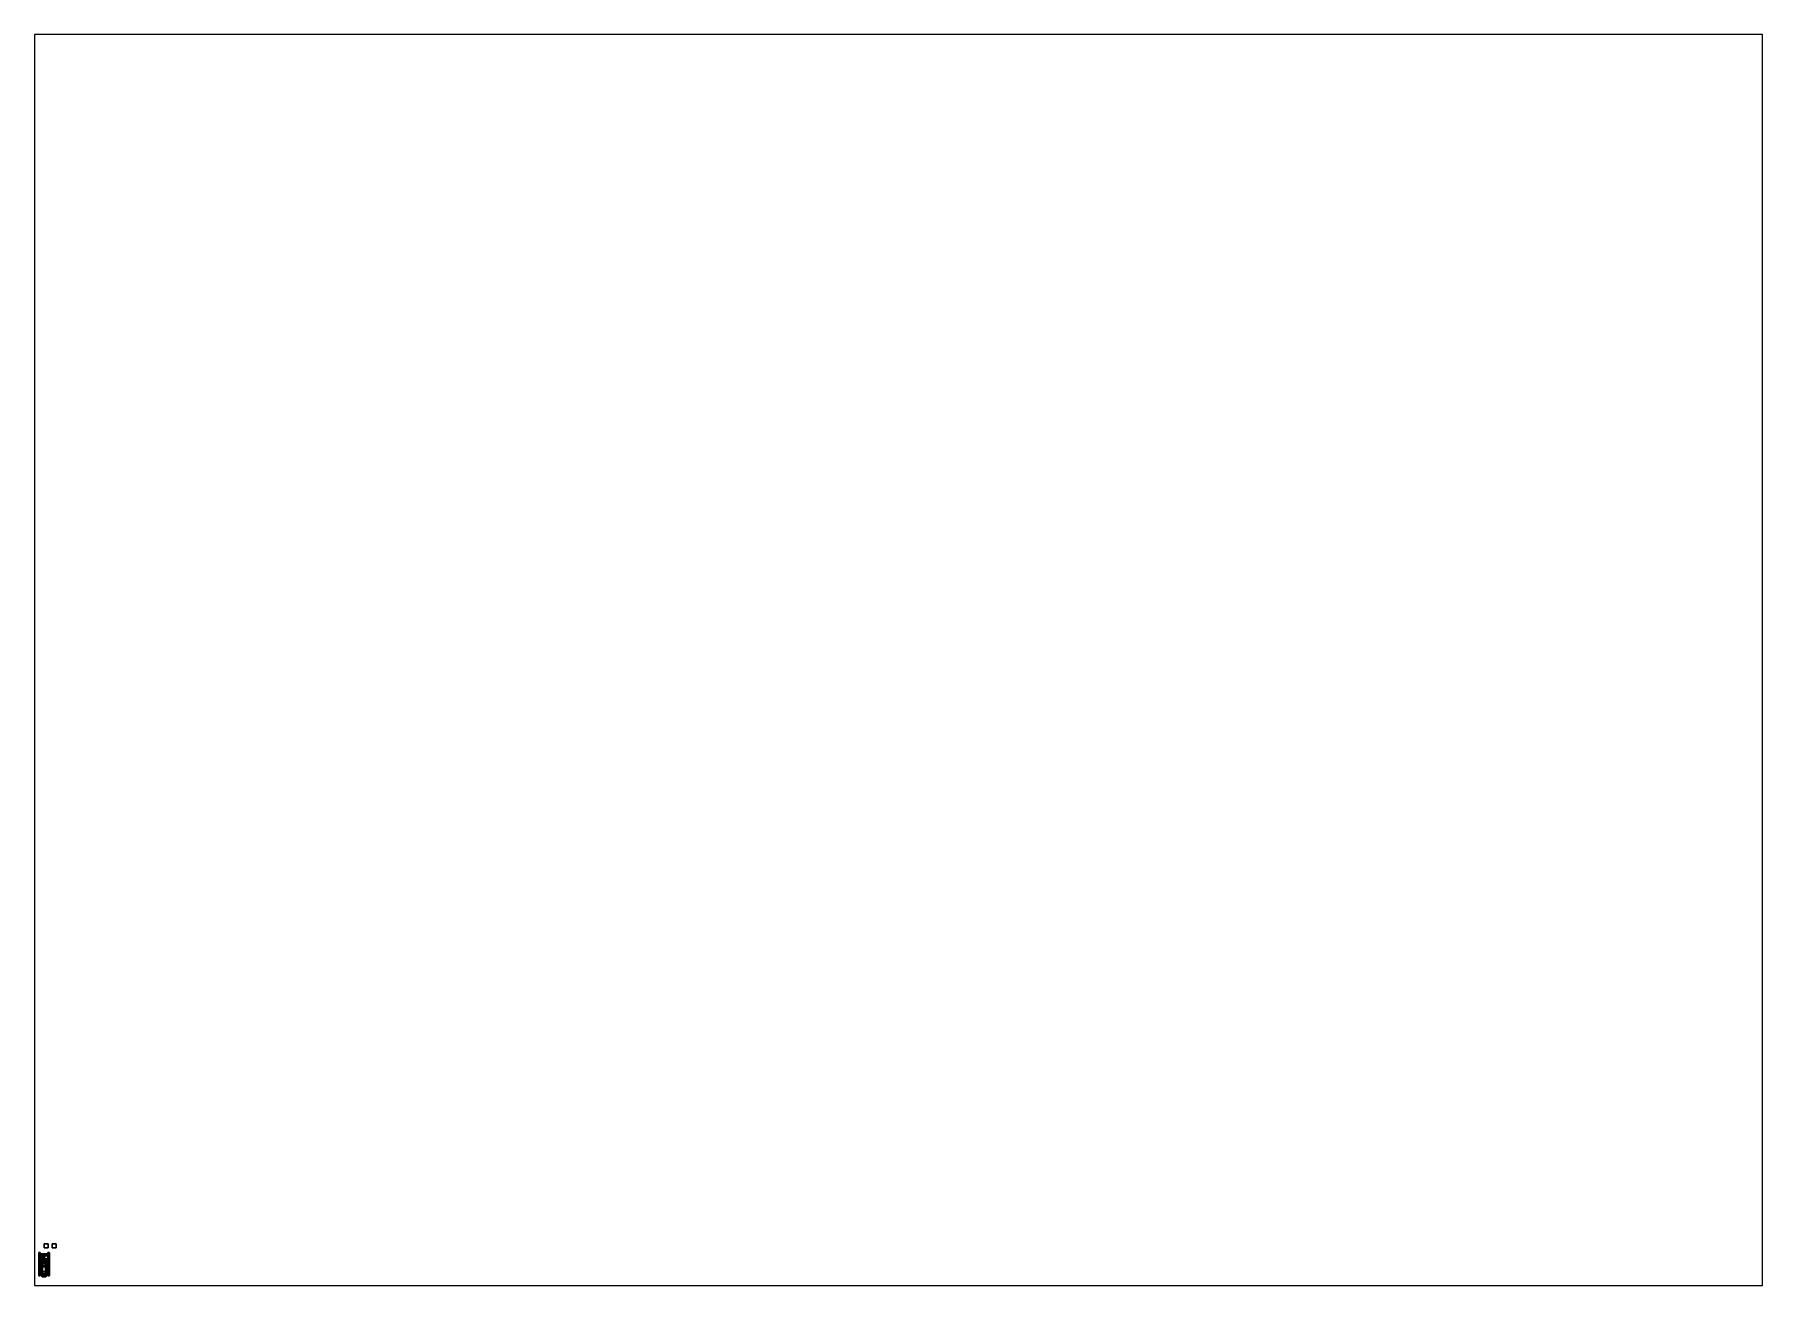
# Paper-space layout 'Layout1' of a CAD drawing. Header units: millimetres. Extents: x 28 to 251, y 20 to 181.
# The model-space entities are those that its viewports show. They can reach past a viewport. Long polylines and large blocks are cut down to what shows.
import ezdxf

# ---------------------------------------------------------------- set-up
doc = ezdxf.new("R2010")
doc.units = ezdxf.units.MM
for name, color, linetype in [('gun', 1, 'Continuous'), ('mg2', 6, 'Continuous'), ('mudguards', 6, 'Continuous'), ('sleeve', 5, 'Continuous'), ('tracks', 3, 'Continuous'), ('turret', 2, 'Continuous'), ('wheels', 2, 'Continuous')]:
    doc.layers.add(name, color=color, linetype=linetype)

msp = doc.modelspace()

# ---------------------------------------------------------------- linework, layer by layer
for points in [[(1, 5, 1), (1, 5), (0, 5), (0, 5, 1)], [(1, 5), (1, 4), (0, 4), (0, 5)], [(0, 5), (0, 4), (0, 4, 1), (0, 5, 1)], [(0, 5, 1), (0, 4, 1), (1, 4, 1), (1, 5, 1)], [(1, 4, 1), (1, 4), (1, 5), (1, 5, 1)], [(3, 5), (3, 4), (2, 4), (2, 5)], [(2, 5), (2, 4), (3, 4), (3, 5)], [(-0.73, 1.08, 1.31), (-0.73, 1.11, 1.18), (-1.27, 1.11, 1.18), (-1.27, 1.08, 1.31)], [(-1.27, 1.11, 1.18), (-1.27, 0.06, 1.18), (-1.27, 0.12, 1.31), (-1.27, 1.08, 1.31)], [(-0.95, 1.07, 1.36), (-0.73, 1.08, 1.31), (-1.27, 1.08, 1.31), (-0.95, 1.07, 1.36)], [(-1.27, 1.08, 1.31), (-1.27, 0.12, 1.31), (-0.95, 0.15, 1.36), (-0.95, 1.07, 1.36)], [(-0.95, 0.15, 1.36), (-1.27, 0.12, 1.31), (-0.73, 0.12, 1.31), (-0.95, 0.15, 1.36)], [(-1.27, 0.12, 1.31), (-1.27, 0.06, 1.18), (-0.73, 0.06, 1.18), (-0.73, 0.12, 1.31)], [(-0.95, 0.06, 1.36), (-0.73, 0.06, 1.31), (-1.27, 0.06, 1.31), (-0.95, 0.06, 1.36)], [(-0.73, 0.06, 1.31), (-0.73, 0.06, 1.18), (-1.27, 0.06, 1.18), (-1.27, 0.06, 1.31)], [(-1.27, 0.06, 1.31), (-1.27, -1.32, 1.31), (-0.95, -1.32, 1.36), (-0.95, 0.06, 1.36)], [(-1.27, 0.06, 1.18), (-1.27, -1.32, 1.18), (-1.27, -1.32, 1.31), (-1.27, 0.06, 1.31)], [(-0.95, 0.15, 1.36), (-0.73, 0.12, 1.31), (-0.73, 1.08, 1.31), (-0.95, 1.07, 1.36)], [(-0.95, -1.32, 1.36), (-0.73, -1.32, 1.31), (-0.73, 0.06, 1.31), (-0.95, 0.06, 1.36)], [(-0.92, 2.51, 0.82), (-0.92, -2.7, 0.91), (-0.92, -0.48, 1.08), (-0.92, 2.07, 1.08)], [(0.92, 2.07, 1.08), (0.92, 2.51, 0.82), (-0.92, 2.51, 0.82), (-0.92, 2.07, 1.08)], [(-0.92, 2.46, 0.58), (-0.92, -2.7, 0.47), (-0.92, -2.7, 0.91), (-0.92, 2.51, 0.82)], [(0.92, 2.51, 0.82), (0.92, 2.46, 0.58), (-0.92, 2.46, 0.58), (-0.92, 2.51, 0.82)], [(0.92, 2.46, 0.58), (0.92, 2.02, 0.34), (-0.92, 2.02, 0.34), (-0.92, 2.46, 0.58)], [(-0.92, 2.02, 0.34), (-0.92, -2.24, 0.34), (-0.92, -2.7, 0.47), (-0.92, 2.46, 0.58)], [(-0.92, 2.07, 1.08), (-0.7, 1.77, 1.08), (-0.14, 1.77, 1.08), (0.92, 2.07, 1.08)], [(-0.92, 2.07, 1.08), (-0.92, 1.27, 1.08), (-0.7, 1.27, 1.08), (-0.7, 1.77, 1.08)], [(0.92, 2.02, 0.34), (0.92, -2.24, 0.34), (-0.92, -2.24, 0.34), (-0.92, 2.02, 0.34)], [(-0.73, 1.11, 1.08), (-0.73, 1.27, 1.08), (-0.92, 1.27, 1.08), (-0.92, 1.11, 1.08)], [(-0.73, 1.11, 1.18), (-0.73, 1.11, 1.08), (-0.92, 1.11, 1.08), (-0.92, 1.11, 1.18)], [(-0.73, 1.27, 1.08), (-0.73, -0.48, 1.08), (-0.73, -0.48, 1.37), (-0.73, 1.13, 1.37)], [(-0.73, 1.27, 1.08), (-0.73, 1.13, 1.37), (-0.7, 1.16, 1.3), (-0.7, 1.27, 1.08)], [(0.73, 1.13, 1.37), (-0.14, 1.16, 1.3), (-0.7, 1.16, 1.3), (-0.73, 1.13, 1.37)], [(-0.73, 1.13, 1.37), (-0.73, -0.48, 1.37), (0.73, -0.48, 1.37), (0.73, 1.13, 1.37)], [(-0.73, -1.32, 1.31), (-0.73, -1.32, 1.18), (-0.73, 0.06, 1.18), (-0.73, 0.06, 1.31)], [(-0.71, 2.59, 0.64), (-0.71, 2.46, 0.58), (-0.71, 2.51, 0.82), (-0.71, 2.59, 0.78)], [(-0.67, 2.59, 0.78), (-0.67, 2.59, 0.64), (-0.71, 2.59, 0.64), (-0.71, 2.59, 0.78)], [(-0.71, 2.59, 0.78), (-0.71, 2.51, 0.82), (-0.67, 2.51, 0.82), (-0.67, 2.59, 0.78)], [(-0.67, 2.59, 0.64), (-0.67, 2.46, 0.58), (-0.71, 2.46, 0.58), (-0.71, 2.59, 0.64)], [(-0.7, 1.77, 1.08), (-0.7, 1.27, 1.08), (-0.7, 1.56, 1.38), (-0.7, 1.77, 1.32)], [(-0.7, 1.77, 1.32), (-0.7, 1.56, 1.38), (-0.14, 1.56, 1.38), (-0.14, 1.77, 1.32)], [(-0.14, 1.77, 1.32), (-0.14, 1.77, 1.08), (-0.7, 1.77, 1.08), (-0.7, 1.77, 1.32)], [(-0.7, 1.27, 1.08), (-0.7, 1.16, 1.3), (-0.7, 1.47, 1.38), (-0.7, 1.56, 1.38)], [(-0.7, 1.56, 1.38), (-0.7, 1.47, 1.38), (-0.14, 1.47, 1.38), (-0.14, 1.56, 1.38)], [(-0.7, 1.47, 1.38), (-0.7, 1.16, 1.3), (-0.14, 1.16, 1.3), (-0.14, 1.47, 1.38)], [(-0.67, 2.51, 0.82), (-0.67, 2.46, 0.58), (-0.67, 2.59, 0.64), (-0.67, 2.59, 0.78)], [(-0.59, 2.59, 0.64), (-0.59, 2.46, 0.58), (-0.63, 2.46, 0.58), (-0.63, 2.59, 0.64)], [(-0.63, 2.59, 0.78), (-0.63, 2.51, 0.82), (-0.59, 2.51, 0.82), (-0.59, 2.59, 0.78)], [(-0.59, 2.59, 0.78), (-0.59, 2.59, 0.64), (-0.63, 2.59, 0.64), (-0.63, 2.59, 0.78)], [(-0.63, 2.59, 0.64), (-0.63, 2.46, 0.58), (-0.63, 2.51, 0.82), (-0.63, 2.59, 0.78)], [(-0.59, 2.51, 0.82), (-0.59, 2.46, 0.58), (-0.59, 2.59, 0.64), (-0.59, 2.59, 0.78)], [(-0.53, 2.51, 0.82), (-0.54, 2.5, 0.82), (-0.54, 2.48, 1.02), (-0.53, 2.49, 1.03)], [(-0.54, 2.5, 0.82), (-0.53, 2.49, 0.83), (-0.53, 2.47, 1.01), (-0.54, 2.48, 1.02)], [(-0.53, 2.49, 1.03), (-0.54, 2.48, 1.02), (-0.54, 2.4, 1.04), (-0.53, 2.4, 1.05)], [(-0.54, 2.48, 1.02), (-0.53, 2.47, 1.01), (-0.53, 2.4, 1.03), (-0.54, 2.4, 1.04)], [(-0.53, 2.4, 1.05), (-0.54, 2.4, 1.04), (-0.54, 2.33, 0.92), (-0.53, 2.32, 0.93)], [(-0.54, 2.4, 1.04), (-0.53, 2.4, 1.03), (-0.53, 2.34, 0.92), (-0.54, 2.33, 0.92)], [(-0.52, 2.5, 0.82), (-0.53, 2.51, 0.82), (-0.53, 2.49, 1.03), (-0.52, 2.48, 1.02)], [(-0.53, 2.49, 0.83), (-0.52, 2.5, 0.82), (-0.52, 2.48, 1.02), (-0.53, 2.47, 1.01)], [(-0.52, 2.48, 1.02), (-0.53, 2.49, 1.03), (-0.53, 2.4, 1.05), (-0.52, 2.4, 1.04)], [(-0.53, 2.47, 1.01), (-0.52, 2.48, 1.02), (-0.52, 2.4, 1.04), (-0.53, 2.4, 1.03)], [(-0.52, 2.4, 1.04), (-0.53, 2.4, 1.05), (-0.53, 2.32, 0.93), (-0.52, 2.33, 0.92)], [(-0.53, 2.4, 1.03), (-0.52, 2.4, 1.04), (-0.52, 2.33, 0.92), (-0.53, 2.34, 0.92)], [(-0.41, 2.44, 0.96), (-0.44, 2.44, 0.92), (-0.49, 2.44, 0.92), (-0.51, 2.44, 0.96)], [(-0.44, 2.44, 1), (-0.41, 2.44, 0.96), (-0.51, 2.44, 0.96), (-0.49, 2.44, 1)], [(-0.48, 2.42, 1), (-0.49, 2.44, 1), (-0.51, 2.44, 0.96), (-0.5, 2.42, 0.96)], [(-0.5, 2.42, 0.96), (-0.51, 2.44, 0.96), (-0.49, 2.44, 0.92), (-0.48, 2.42, 0.92)], [(-0.47, 2.4, 0.98), (-0.48, 2.42, 1), (-0.5, 2.42, 0.96), (-0.49, 2.4, 0.96)], [(-0.49, 2.4, 0.96), (-0.5, 2.42, 0.96), (-0.48, 2.42, 0.92), (-0.47, 2.4, 0.94)], [(-0.44, 2.42, 1), (-0.44, 2.44, 1), (-0.49, 2.44, 1), (-0.48, 2.42, 1)], [(-0.48, 2.42, 0.92), (-0.49, 2.44, 0.92), (-0.44, 2.44, 0.92), (-0.44, 2.42, 0.92)], [(-0.45, 2.4, 0.98), (-0.44, 2.42, 1), (-0.48, 2.42, 1), (-0.47, 2.4, 0.98)], [(-0.47, 2.4, 0.94), (-0.48, 2.42, 0.92), (-0.44, 2.42, 0.92), (-0.45, 2.4, 0.94)], [(-0.46, 2.39, 0.96), (-0.47, 2.4, 0.98), (-0.49, 2.4, 0.96), (-0.46, 2.39, 0.96)], [(-0.46, 2.39, 0.96), (-0.49, 2.4, 0.96), (-0.47, 2.4, 0.94), (-0.46, 2.39, 0.96)], [(-0.46, 2.43, 0.86), (-0.47, 2.42, 0.87), (-0.47, 2.42, 0.93), (-0.46, 2.43, 0.92)], [(-0.47, 2.42, 0.87), (-0.46, 2.41, 0.87), (-0.46, 2.41, 0.93), (-0.47, 2.42, 0.93)], [(-0.46, 2.39, 0.96), (-0.45, 2.4, 0.98), (-0.47, 2.4, 0.98), (-0.46, 2.39, 0.96)], [(-0.46, 2.39, 0.96), (-0.47, 2.4, 0.94), (-0.45, 2.4, 0.94), (-0.46, 2.39, 0.96)], [(-0.45, 2.42, 0.87), (-0.46, 2.43, 0.86), (-0.46, 2.43, 0.92), (-0.45, 2.42, 0.93)], [(-0.46, 2.41, 0.87), (-0.45, 2.42, 0.87), (-0.45, 2.42, 0.93), (-0.46, 2.41, 0.93)], [(-0.46, 2.39, 0.96), (-0.44, 2.4, 0.96), (-0.45, 2.4, 0.98), (-0.46, 2.39, 0.96)], [(-0.46, 2.39, 0.96), (-0.45, 2.4, 0.94), (-0.44, 2.4, 0.96), (-0.46, 2.39, 0.96)], [(-0.44, 2.4, 0.96), (-0.42, 2.42, 0.96), (-0.44, 2.42, 1), (-0.45, 2.4, 0.98)], [(-0.45, 2.4, 0.94), (-0.44, 2.42, 0.92), (-0.42, 2.42, 0.96), (-0.44, 2.4, 0.96)], [(-0.42, 2.42, 0.96), (-0.41, 2.44, 0.96), (-0.44, 2.44, 1), (-0.44, 2.42, 1)], [(-0.44, 2.42, 0.92), (-0.44, 2.44, 0.92), (-0.41, 2.44, 0.96), (-0.42, 2.42, 0.96)], [(-0.39, 2.51, 0.82), (-0.4, 2.5, 0.82), (-0.4, 2.48, 1.02), (-0.39, 2.49, 1.03)], [(-0.4, 2.5, 0.82), (-0.39, 2.49, 0.83), (-0.39, 2.47, 1.01), (-0.4, 2.48, 1.02)], [(-0.39, 2.49, 1.03), (-0.4, 2.48, 1.02), (-0.4, 2.4, 1.04), (-0.39, 2.4, 1.05)], [(-0.4, 2.48, 1.02), (-0.39, 2.47, 1.01), (-0.39, 2.4, 1.03), (-0.4, 2.4, 1.04)], [(-0.39, 2.4, 1.05), (-0.4, 2.4, 1.04), (-0.4, 2.33, 0.92), (-0.39, 2.32, 0.93)], [(-0.4, 2.4, 1.04), (-0.39, 2.4, 1.03), (-0.39, 2.34, 0.92), (-0.4, 2.33, 0.92)], [(-0.38, 2.5, 0.82), (-0.39, 2.51, 0.82), (-0.39, 2.49, 1.03), (-0.38, 2.48, 1.02)], [(-0.39, 2.49, 0.83), (-0.38, 2.5, 0.82), (-0.38, 2.48, 1.02), (-0.39, 2.47, 1.01)], [(-0.38, 2.48, 1.02), (-0.39, 2.49, 1.03), (-0.39, 2.4, 1.05), (-0.38, 2.4, 1.04)], [(-0.39, 2.47, 1.01), (-0.38, 2.48, 1.02), (-0.38, 2.4, 1.04), (-0.39, 2.4, 1.03)], [(-0.38, 2.4, 1.04), (-0.39, 2.4, 1.05), (-0.39, 2.32, 0.93), (-0.38, 2.33, 0.92)], [(-0.39, 2.4, 1.03), (-0.38, 2.4, 1.04), (-0.38, 2.33, 0.92), (-0.39, 2.34, 0.92)], [(-0.14, 1.77, 1.08), (-0.14, 1.27, 1.08), (0.92, 1.27, 1.08), (0.92, 2.07, 1.08)], [(-0.14, 1.56, 1.38), (-0.14, 1.27, 1.08), (-0.14, 1.77, 1.08), (-0.14, 1.77, 1.32)], [(-0.14, 1.47, 1.38), (-0.14, 1.16, 1.3), (-0.14, 1.27, 1.08), (-0.14, 1.56, 1.38)], [(-0.14, 1.27, 1.08), (-0.14, 1.16, 1.3), (0.73, 1.13, 1.37), (0.73, 1.27, 1.08)], [(0, 4, 1), (0, 4), (1, 4), (1, 4, 1)], [(0.39, 2.51, 0.82), (0.38, 2.5, 0.82), (0.38, 2.48, 1.02), (0.39, 2.49, 1.03)], [(0.38, 2.5, 0.82), (0.39, 2.49, 0.83), (0.39, 2.47, 1.01), (0.38, 2.48, 1.02)], [(0.39, 2.49, 1.03), (0.38, 2.48, 1.02), (0.38, 2.4, 1.04), (0.39, 2.4, 1.05)], [(0.38, 2.48, 1.02), (0.39, 2.47, 1.01), (0.39, 2.4, 1.03), (0.38, 2.4, 1.04)], [(0.39, 2.4, 1.05), (0.38, 2.4, 1.04), (0.38, 2.33, 0.92), (0.39, 2.32, 0.93)], [(0.38, 2.4, 1.04), (0.39, 2.4, 1.03), (0.39, 2.34, 0.92), (0.38, 2.33, 0.92)], [(0.4, 2.5, 0.82), (0.39, 2.51, 0.82), (0.39, 2.49, 1.03), (0.4, 2.48, 1.02)], [(0.39, 2.49, 0.83), (0.4, 2.5, 0.82), (0.4, 2.48, 1.02), (0.39, 2.47, 1.01)], [(0.4, 2.48, 1.02), (0.39, 2.49, 1.03), (0.39, 2.4, 1.05), (0.4, 2.4, 1.04)], [(0.39, 2.47, 1.01), (0.4, 2.48, 1.02), (0.4, 2.4, 1.04), (0.39, 2.4, 1.03)], [(0.4, 2.4, 1.04), (0.39, 2.4, 1.05), (0.39, 2.32, 0.93), (0.4, 2.33, 0.92)], [(0.39, 2.4, 1.03), (0.4, 2.4, 1.04), (0.4, 2.33, 0.92), (0.39, 2.34, 0.92)], [(0.42, 2.42, 0.96), (0.41, 2.44, 0.96), (0.43, 2.44, 0.92), (0.44, 2.42, 0.92)], [(0.44, 2.42, 1), (0.43, 2.44, 1), (0.41, 2.44, 0.96), (0.42, 2.42, 0.96)], [(0.48, 2.44, 1), (0.51, 2.44, 0.96), (0.41, 2.44, 0.96), (0.43, 2.44, 1)], [(0.51, 2.44, 0.96), (0.48, 2.44, 0.92), (0.43, 2.44, 0.92), (0.41, 2.44, 0.96)], [(0.43, 2.4, 0.96), (0.42, 2.42, 0.96), (0.44, 2.42, 0.92), (0.45, 2.4, 0.94)], [(0.45, 2.4, 0.98), (0.44, 2.42, 1), (0.42, 2.42, 0.96), (0.43, 2.4, 0.96)], [(0.44, 2.42, 0.92), (0.43, 2.44, 0.92), (0.48, 2.44, 0.92), (0.48, 2.42, 0.92)], [(0.48, 2.42, 1), (0.48, 2.44, 1), (0.43, 2.44, 1), (0.44, 2.42, 1)], [(0.45, 2.4, 0.94), (0.44, 2.42, 0.92), (0.48, 2.42, 0.92), (0.47, 2.4, 0.94)], [(0.47, 2.4, 0.98), (0.48, 2.42, 1), (0.44, 2.42, 1), (0.45, 2.4, 0.98)], [(0.46, 2.39, 0.96), (0.43, 2.4, 0.96), (0.45, 2.4, 0.94), (0.46, 2.39, 0.96)], [(0.46, 2.39, 0.96), (0.45, 2.4, 0.98), (0.43, 2.4, 0.96), (0.46, 2.39, 0.96)], [(0.46, 2.43, 0.86), (0.45, 2.42, 0.87), (0.45, 2.42, 0.93), (0.46, 2.43, 0.92)], [(0.45, 2.42, 0.87), (0.46, 2.41, 0.87), (0.46, 2.41, 0.93), (0.45, 2.42, 0.93)], [(0.46, 2.39, 0.96), (0.45, 2.4, 0.94), (0.47, 2.4, 0.94), (0.46, 2.39, 0.96)], [(0.46, 2.39, 0.96), (0.47, 2.4, 0.98), (0.45, 2.4, 0.98), (0.46, 2.39, 0.96)], [(0.47, 2.42, 0.87), (0.46, 2.43, 0.86), (0.46, 2.43, 0.92), (0.47, 2.42, 0.93)], [(0.46, 2.41, 0.87), (0.47, 2.42, 0.87), (0.47, 2.42, 0.93), (0.46, 2.41, 0.93)], [(0.46, 2.39, 0.96), (0.47, 2.4, 0.94), (0.48, 2.4, 0.96), (0.46, 2.39, 0.96)], [(0.46, 2.39, 0.96), (0.48, 2.4, 0.96), (0.47, 2.4, 0.98), (0.46, 2.39, 0.96)], [(0.47, 2.4, 0.94), (0.48, 2.42, 0.92), (0.5, 2.42, 0.96), (0.48, 2.4, 0.96)], [(0.48, 2.4, 0.96), (0.5, 2.42, 0.96), (0.48, 2.42, 1), (0.47, 2.4, 0.98)], [(0.48, 2.42, 0.92), (0.48, 2.44, 0.92), (0.51, 2.44, 0.96), (0.5, 2.42, 0.96)], [(0.5, 2.42, 0.96), (0.51, 2.44, 0.96), (0.48, 2.44, 1), (0.48, 2.42, 1)], [(0.53, 2.51, 0.82), (0.52, 2.5, 0.82), (0.52, 2.48, 1.02), (0.53, 2.49, 1.03)], [(0.52, 2.5, 0.82), (0.53, 2.49, 0.83), (0.53, 2.47, 1.01), (0.52, 2.48, 1.02)], [(0.53, 2.49, 1.03), (0.52, 2.48, 1.02), (0.52, 2.4, 1.04), (0.53, 2.4, 1.05)], [(0.52, 2.48, 1.02), (0.53, 2.47, 1.01), (0.53, 2.4, 1.03), (0.52, 2.4, 1.04)], [(0.52, 2.4, 1.04), (0.53, 2.4, 1.03), (0.53, 2.34, 0.92), (0.52, 2.33, 0.92)], [(0.53, 2.4, 1.05), (0.52, 2.4, 1.04), (0.52, 2.33, 0.92), (0.53, 2.32, 0.93)], [(0.54, 2.5, 0.82), (0.53, 2.51, 0.82), (0.53, 2.49, 1.03), (0.54, 2.48, 1.02)], [(0.53, 2.49, 0.83), (0.54, 2.5, 0.82), (0.54, 2.48, 1.02), (0.53, 2.47, 1.01)], [(0.54, 2.48, 1.02), (0.53, 2.49, 1.03), (0.53, 2.4, 1.05), (0.54, 2.4, 1.04)], [(0.53, 2.47, 1.01), (0.54, 2.48, 1.02), (0.54, 2.4, 1.04), (0.53, 2.4, 1.03)], [(0.53, 2.4, 1.03), (0.54, 2.4, 1.04), (0.54, 2.33, 0.92), (0.53, 2.34, 0.92)], [(0.54, 2.4, 1.04), (0.53, 2.4, 1.05), (0.53, 2.32, 0.93), (0.54, 2.33, 0.92)], [(0.59, 2.59, 0.64), (0.59, 2.46, 0.58), (0.59, 2.51, 0.82), (0.59, 2.59, 0.78)], [(0.59, 2.59, 0.78), (0.59, 2.51, 0.82), (0.63, 2.51, 0.82), (0.63, 2.59, 0.78)], [(0.63, 2.59, 0.78), (0.63, 2.59, 0.64), (0.59, 2.59, 0.64), (0.59, 2.59, 0.78)], [(0.63, 2.59, 0.64), (0.63, 2.46, 0.58), (0.59, 2.46, 0.58), (0.59, 2.59, 0.64)], [(0.63, 2.51, 0.82), (0.63, 2.46, 0.58), (0.63, 2.59, 0.64), (0.63, 2.59, 0.78)], [(0.67, 2.59, 0.64), (0.67, 2.46, 0.58), (0.67, 2.51, 0.82), (0.67, 2.59, 0.78)], [(0.71, 2.59, 0.78), (0.71, 2.59, 0.64), (0.67, 2.59, 0.64), (0.67, 2.59, 0.78)], [(0.67, 2.59, 0.78), (0.67, 2.51, 0.82), (0.71, 2.51, 0.82), (0.71, 2.59, 0.78)], [(0.71, 2.59, 0.64), (0.71, 2.46, 0.58), (0.67, 2.46, 0.58), (0.67, 2.59, 0.64)], [(0.71, 2.51, 0.82), (0.71, 2.46, 0.58), (0.71, 2.59, 0.64), (0.71, 2.59, 0.78)], [(0.73, -0.48, 1.37), (0.73, -0.48, 1.08), (0.73, 1.27, 1.08), (0.73, 1.13, 1.37)], [(0.92, 1.11, 1.08), (0.92, 1.27, 1.08), (0.73, 1.27, 1.08), (0.73, 1.11, 1.08)], [(1.27, 1.08, 1.31), (1.27, 1.11, 1.18), (0.73, 1.11, 1.18), (0.73, 1.08, 1.31)], [(0.92, 1.11, 1.18), (0.92, 1.11, 1.08), (0.73, 1.11, 1.08), (0.73, 1.11, 1.18)], [(0.95, 1.07, 1.36), (1.27, 1.08, 1.31), (0.73, 1.08, 1.31), (0.95, 1.07, 1.36)], [(0.73, 1.08, 1.31), (0.73, 0.12, 1.31), (0.95, 0.15, 1.36), (0.95, 1.07, 1.36)], [(0.95, 0.15, 1.36), (0.73, 0.12, 1.31), (1.27, 0.12, 1.31), (0.95, 0.15, 1.36)], [(0.73, 0.12, 1.31), (0.73, 0.06, 1.18), (1.27, 0.06, 1.18), (1.27, 0.12, 1.31)], [(0.73, 0.06, 1.31), (0.73, -1.32, 1.31), (0.95, -1.32, 1.36), (0.95, 0.06, 1.36)], [(0.95, 0.06, 1.36), (1.27, 0.06, 1.31), (0.73, 0.06, 1.31), (0.95, 0.06, 1.36)], [(1.27, 0.06, 1.31), (1.27, 0.06, 1.18), (0.73, 0.06, 1.18), (0.73, 0.06, 1.31)], [(0.73, 0.06, 1.18), (0.73, -1.32, 1.18), (0.73, -1.32, 1.31), (0.73, 0.06, 1.31)], [(0.92, -0.48, 1.08), (0.92, -2.7, 0.91), (0.92, 2.51, 0.82), (0.92, 2.07, 1.08)], [(0.92, -2.7, 0.91), (0.92, -2.7, 0.47), (0.92, 2.46, 0.58), (0.92, 2.51, 0.82)], [(0.92, -2.7, 0.47), (0.92, -2.24, 0.34), (0.92, 2.02, 0.34), (0.92, 2.46, 0.58)], [(0.95, 0.15, 1.36), (1.27, 0.12, 1.31), (1.27, 1.08, 1.31), (0.95, 1.07, 1.36)], [(0.95, 1.07, 1.36), (0.95, 0.15, 1.36), (0.95, 0.15, 1.36), (0.95, 1.07, 1.36)], [(0.95, 0.06, 1.36), (0.95, -1.32, 1.36), (0.95, -1.32, 1.36), (0.95, 0.06, 1.36)], [(0.95, -1.32, 1.36), (1.27, -1.32, 1.31), (1.27, 0.06, 1.31), (0.95, 0.06, 1.36)], [(1.27, 0.12, 1.31), (1.27, 0.06, 1.18), (1.27, 1.11, 1.18), (1.27, 1.08, 1.31)], [(1.27, -1.32, 1.31), (1.27, -1.32, 1.18), (1.27, 0.06, 1.18), (1.27, 0.06, 1.31)], [(-1.27, -1.32, 1.31), (-1.27, -1.32, 1.18), (-0.73, -1.32, 1.18), (-0.73, -1.32, 1.31)], [(-0.95, -1.32, 1.36), (-1.27, -1.32, 1.31), (-0.73, -1.32, 1.31), (-0.95, -1.32, 1.36)], [(-0.92, -0.48, 1.08), (-0.92, -2.7, 0.91), (-0.92, -1.8, 1.14), (-0.92, -0.48, 1.14)], [(-0.92, -1.32, 1.14), (-0.92, -1.8, 1.14), (-0.73, -1.8, 1.14), (-0.73, -1.32, 1.14)], [(-0.92, -1.32, 1.18), (-0.92, -1.32, 1.14), (-0.73, -1.32, 1.14), (-0.73, -1.32, 1.18)], [(-0.92, -1.8, 1.14), (-0.92, -2.7, 0.91), (-0.73, -2.7, 0.91), (-0.73, -1.8, 1.14)], [(-0.92, -2.7, 0.47), (-0.92, -2.24, 0.34), (0.92, -2.24, 0.34), (0.92, -2.7, 0.47)], [(-0.92, -2.7, 0.91), (-0.92, -2.7, 0.47), (0.92, -2.7, 0.47), (0.92, -2.7, 0.91)], [(-0.73, -0.48, 1.14), (-0.73, -0.48, 1.14), (-0.66, -0.48, 1.37), (-0.73, -0.48, 1.37)], [(-0.65, -0.48, 1.4), (-0.73, -0.48, 1.14), (-0.73, -1.63, 1.14), (-0.65, -1.55, 1.4)], [(-0.65, -1.55, 1.4), (-0.73, -1.63, 1.14), (-0.34, -1.61, 1.3), (-0.39, -1.55, 1.4)], [(-0.73, -1.63, 1.14), (-0.73, -2.78, 1.14), (-0.34, -2.61, 1.3), (-0.34, -1.61, 1.3)], [(-0.73, -2.7, 0.91), (-0.73, -2.78, 0.89), (-0.73, -2.78, 1.14), (-0.73, -1.8, 1.14)], [(-0.73, -1.8, 1.14), (-0.73, -2.78, 1.14), (0.73, -2.78, 1.14), (0.73, -1.8, 1.14)], [(-0.34, -2.61, 1.3), (-0.73, -2.78, 1.14), (0.73, -2.78, 1.14), (0.34, -2.61, 1.3)], [(0.73, -2.7, 0.89), (0.73, -2.78, 0.89), (-0.73, -2.78, 0.89), (-0.73, -2.7, 0.89)], [(-0.73, -2.7, 0.89), (-0.73, -2.78, 0.89), (-0.73, -2.78, 0.89), (-0.73, -2.7, 0.91)], [(-0.73, -2.78, 1.14), (-0.73, -2.78, 0.89), (0.73, -2.78, 0.89), (0.73, -2.78, 1.14)], [(-0.39, -0.48, 1.4), (-0.37, -0.48, 1.37), (-0.66, -0.48, 1.37), (-0.65, -0.48, 1.4)], [(-0.39, -1.55, 1.4), (-0.39, -0.48, 1.4), (-0.65, -0.48, 1.4), (-0.65, -1.55, 1.4)], [(-0.47, -2.83, 1.33), (-0.47, -2.82, 1.32), (-0.53, -2.83, 1.36), (-0.52, -2.84, 1.37)], [(-0.47, -2.82, 1.32), (-0.47, -2.83, 1.31), (-0.52, -2.84, 1.35), (-0.53, -2.83, 1.36)], [(-0.52, -2.84, 1.37), (-0.53, -2.83, 1.36), (-0.53, -3.05, 1.36), (-0.52, -3.04, 1.37)], [(-0.53, -2.83, 1.36), (-0.52, -2.84, 1.35), (-0.52, -3.04, 1.35), (-0.53, -3.05, 1.36)], [(-0.47, -3.06, 1.32), (-0.47, -3.05, 1.33), (-0.52, -3.04, 1.37), (-0.53, -3.05, 1.36)], [(-0.47, -3.05, 1.31), (-0.47, -3.06, 1.32), (-0.53, -3.05, 1.36), (-0.52, -3.04, 1.35)], [(-0.47, -2.84, 1.32), (-0.47, -2.83, 1.33), (-0.52, -2.84, 1.37), (-0.51, -2.85, 1.36)], [(-0.47, -2.83, 1.31), (-0.47, -2.84, 1.32), (-0.51, -2.85, 1.36), (-0.52, -2.84, 1.35)], [(-0.51, -2.85, 1.36), (-0.52, -2.84, 1.37), (-0.52, -3.04, 1.37), (-0.51, -3.03, 1.36)], [(-0.52, -2.84, 1.35), (-0.51, -2.85, 1.36), (-0.51, -3.03, 1.36), (-0.52, -3.04, 1.35)], [(-0.47, -3.05, 1.33), (-0.47, -3.04, 1.32), (-0.51, -3.03, 1.36), (-0.52, -3.04, 1.37)], [(-0.47, -3.04, 1.32), (-0.47, -3.05, 1.31), (-0.52, -3.04, 1.35), (-0.51, -3.03, 1.36)], [(0.47, -2.76, 1.37), (0.47, -2.73, 1.26), (-0.47, -2.73, 1.26), (-0.47, -2.76, 1.37)], [(0.47, -2.73, 1.26), (0.47, -2.76, 1.15), (-0.47, -2.76, 1.15), (-0.47, -2.73, 1.26)], [(-0.47, -3.06, 1.45), (-0.47, -2.76, 1.37), (-0.47, -2.73, 1.26), (-0.47, -3.14, 1.37)], [(-0.47, -3.14, 1.37), (-0.47, -2.73, 1.26), (-0.47, -2.76, 1.15), (-0.47, -3.17, 1.26)], [(0.47, -2.84, 1.45), (0.47, -2.76, 1.37), (-0.47, -2.76, 1.37), (-0.47, -2.84, 1.45)], [(0.47, -2.76, 1.15), (0.47, -2.84, 1.07), (-0.47, -2.84, 1.07), (-0.47, -2.76, 1.15)], [(-0.47, -2.95, 1.48), (-0.47, -2.84, 1.45), (-0.47, -2.76, 1.37), (-0.47, -3.06, 1.45)], [(-0.47, -3.17, 1.26), (-0.47, -2.76, 1.15), (-0.47, -2.84, 1.07), (-0.47, -3.14, 1.15)], [(0.47, -2.95, 1.48), (0.47, -2.84, 1.45), (-0.47, -2.84, 1.45), (-0.47, -2.95, 1.48)], [(0.47, -2.84, 1.07), (0.47, -2.95, 1.04), (-0.47, -2.95, 1.04), (-0.47, -2.84, 1.07)], [(-0.47, -3.14, 1.15), (-0.47, -2.84, 1.07), (-0.47, -2.95, 1.04), (-0.47, -3.06, 1.07)], [(0.47, -3.06, 1.45), (0.47, -2.95, 1.48), (-0.47, -2.95, 1.48), (-0.47, -3.06, 1.45)], [(0.47, -2.95, 1.04), (0.47, -3.06, 1.07), (-0.47, -3.06, 1.07), (-0.47, -2.95, 1.04)], [(0.47, -3.14, 1.37), (0.47, -3.06, 1.45), (-0.47, -3.06, 1.45), (-0.47, -3.14, 1.37)], [(0.47, -3.06, 1.07), (0.47, -3.14, 1.15), (-0.47, -3.14, 1.15), (-0.47, -3.06, 1.07)], [(0.47, -3.17, 1.26), (0.47, -3.14, 1.37), (-0.47, -3.14, 1.37), (-0.47, -3.17, 1.26)], [(0.47, -3.14, 1.15), (0.47, -3.17, 1.26), (-0.47, -3.17, 1.26), (-0.47, -3.14, 1.15)], [(-0.34, -1.61, 1.3), (-0.34, -0.48, 1.3), (-0.39, -0.48, 1.4), (-0.39, -1.55, 1.4)], [(-0.37, -0.48, 1.37), (-0.34, -0.48, 1.3), (0.34, -0.48, 1.3), (0.38, -0.48, 1.37)], [(-0.34, -0.48, 1.3), (-0.34, -2.61, 1.3), (0.34, -2.61, 1.3), (0.34, -0.48, 1.3)], [(0.34, -0.48, 1.3), (0.34, -1.61, 1.3), (0.39, -1.55, 1.4), (0.39, -0.48, 1.4)], [(0.39, -1.55, 1.4), (0.34, -1.61, 1.3), (0.73, -1.63, 1.14), (0.65, -1.55, 1.4)], [(0.34, -2.61, 1.3), (0.73, -2.78, 1.14), (0.73, -1.63, 1.14), (0.34, -1.61, 1.3)], [(0.65, -0.48, 1.4), (0.66, -0.48, 1.37), (0.38, -0.48, 1.37), (0.39, -0.48, 1.4)], [(0.39, -0.48, 1.4), (0.39, -1.55, 1.4), (0.65, -1.55, 1.4), (0.65, -0.48, 1.4)], [(0.47, -2.73, 1.26), (0.47, -3.14, 1.15), (0.47, -3.06, 1.07), (0.47, -2.76, 1.15)], [(0.47, -2.76, 1.37), (0.47, -3.17, 1.26), (0.47, -3.14, 1.15), (0.47, -2.73, 1.26)], [(0.47, -2.76, 1.15), (0.47, -3.06, 1.07), (0.47, -2.95, 1.04), (0.47, -2.84, 1.07)], [(0.47, -2.84, 1.45), (0.47, -3.14, 1.37), (0.47, -3.17, 1.26), (0.47, -2.76, 1.37)], [(0.47, -2.82, 1.32), (0.47, -2.83, 1.33), (0.52, -2.84, 1.37), (0.53, -2.83, 1.36)], [(0.47, -2.83, 1.31), (0.47, -2.82, 1.32), (0.53, -2.83, 1.36), (0.52, -2.84, 1.35)], [(0.47, -2.83, 1.33), (0.47, -2.84, 1.32), (0.51, -2.85, 1.36), (0.52, -2.84, 1.37)], [(0.47, -2.84, 1.32), (0.47, -2.83, 1.31), (0.52, -2.84, 1.35), (0.51, -2.85, 1.36)], [(0.47, -2.95, 1.48), (0.47, -3.06, 1.45), (0.47, -3.14, 1.37), (0.47, -2.84, 1.45)], [(0.47, -3.04, 1.32), (0.47, -3.05, 1.33), (0.52, -3.04, 1.37), (0.51, -3.03, 1.36)], [(0.47, -3.05, 1.31), (0.47, -3.04, 1.32), (0.51, -3.03, 1.36), (0.52, -3.04, 1.35)], [(0.47, -3.05, 1.33), (0.47, -3.06, 1.32), (0.53, -3.05, 1.36), (0.52, -3.04, 1.37)], [(0.47, -3.06, 1.32), (0.47, -3.05, 1.31), (0.52, -3.04, 1.35), (0.53, -3.05, 1.36)], [(0.51, -3.03, 1.36), (0.52, -3.04, 1.37), (0.52, -2.84, 1.37), (0.51, -2.85, 1.36)], [(0.52, -3.04, 1.35), (0.51, -3.03, 1.36), (0.51, -2.85, 1.36), (0.52, -2.84, 1.35)], [(0.52, -3.04, 1.37), (0.53, -3.05, 1.36), (0.53, -2.83, 1.36), (0.52, -2.84, 1.37)], [(0.53, -3.05, 1.36), (0.52, -3.04, 1.35), (0.52, -2.84, 1.35), (0.53, -2.83, 1.36)], [(0.65, -1.55, 1.4), (0.73, -1.63, 1.14), (0.73, -0.48, 1.14), (0.65, -0.48, 1.4)], [(0.73, -0.48, 1.14), (0.73, -0.48, 1.14), (0.73, -0.48, 1.37), (0.66, -0.48, 1.37)], [(0.73, -1.32, 1.14), (0.73, -1.8, 1.14), (0.92, -1.8, 1.14), (0.92, -1.32, 1.14)], [(0.95, -1.32, 1.36), (0.73, -1.32, 1.31), (1.27, -1.32, 1.31), (0.95, -1.32, 1.36)], [(0.73, -1.32, 1.31), (0.73, -1.32, 1.18), (1.27, -1.32, 1.18), (1.27, -1.32, 1.31)], [(0.73, -1.32, 1.18), (0.73, -1.32, 1.14), (0.92, -1.32, 1.14), (0.92, -1.32, 1.18)], [(0.73, -2.78, 1.14), (0.73, -2.78, 0.89), (0.73, -2.7, 0.91), (0.73, -1.8, 1.14)], [(0.73, -1.8, 1.14), (0.73, -2.7, 0.91), (0.92, -2.7, 0.91), (0.92, -1.8, 1.14)], [(0.73, -2.7, 0.91), (0.73, -2.7, 0.91), (0.73, -2.78, 0.89), (0.73, -2.7, 0.89)], [(0.92, -1.8, 1.14), (0.92, -2.7, 0.91), (0.92, -0.48, 1.08), (0.92, -0.48, 1.14)]]:
    msp.add_3dface(points)
at = {"layer": 'gun'}
for points in [[(-0.13, 1.98, 1.62), (-0.14, 1.98, 1.6), (-0.14, 1.5, 1.6), (-0.13, 1.5, 1.62)], [(-0.14, 1.98, 1.6), (-0.13, 1.98, 1.58), (-0.13, 1.5, 1.58), (-0.14, 1.5, 1.6)], [(-0.1, 1.98, 1.6), (-0.14, 1.98, 1.6), (-0.13, 1.98, 1.62), (-0.11, 1.98, 1.62)], [(-0.11, 1.98, 1.58), (-0.13, 1.98, 1.58), (-0.14, 1.98, 1.6), (-0.1, 1.98, 1.6)], [(-0.11, 1.98, 1.62), (-0.13, 1.98, 1.62), (-0.13, 1.5, 1.62), (-0.11, 1.5, 1.62)], [(-0.13, 1.98, 1.58), (-0.11, 1.98, 1.58), (-0.11, 1.5, 1.58), (-0.13, 1.5, 1.58)], [(-0.1, 1.98, 1.6), (-0.11, 1.98, 1.62), (-0.11, 1.5, 1.62), (-0.1, 1.5, 1.6)], [(-0.11, 1.98, 1.58), (-0.1, 1.98, 1.6), (-0.1, 1.5, 1.6), (-0.11, 1.5, 1.58)], [(0.13, 1.98, 1.58), (0.11, 1.98, 1.58), (0.09, 1.98, 1.6), (0.14, 1.98, 1.6)], [(0.14, 1.98, 1.6), (0.09, 1.98, 1.6), (0.11, 1.98, 1.62), (0.13, 1.98, 1.62)], [(0.09, 1.98, 1.6), (0.11, 1.98, 1.58), (0.11, 1.5, 1.58), (0.09, 1.5, 1.6)], [(0.11, 1.98, 1.62), (0.09, 1.98, 1.6), (0.09, 1.5, 1.6), (0.11, 1.5, 1.62)], [(0.11, 1.98, 1.58), (0.13, 1.98, 1.58), (0.13, 1.5, 1.58), (0.11, 1.5, 1.58)], [(0.13, 1.98, 1.62), (0.11, 1.98, 1.62), (0.11, 1.5, 1.62), (0.13, 1.5, 1.62)], [(0.13, 1.98, 1.58), (0.14, 1.98, 1.6), (0.14, 1.5, 1.6), (0.13, 1.5, 1.58)], [(0.14, 1.98, 1.6), (0.13, 1.98, 1.62), (0.13, 1.5, 1.62), (0.14, 1.5, 1.6)]]:
    msp.add_3dface(points, dxfattribs=at)
at = {"layer": 'mg2'}
for points in [[(-1.27, 2.85, 0.73), (-1.27, 2.71, 1.03), (-1.32, 2.67, 0.99), (-1.32, 2.76, 0.69)], [(-1.32, 2.67, 0.99), (-1.32, 1.23, 1.13), (-1.32, 2.63, 0.62), (-1.32, 2.76, 0.69)], [(-1.32, 2.63, 0.62), (-1.3, 2.63, 0.62), (-1.3, 2.76, 0.69), (-1.32, 2.76, 0.69)], [(-1.27, 2.71, 1.03), (-1.27, 1.21, 1.18), (-1.32, 1.23, 1.13), (-1.32, 2.67, 0.99)], [(-1.32, 1.23, 1.13), (-1.32, -1.33, 1.13), (-1.32, -2.8, 0.62), (-1.32, 2.63, 0.62)], [(-1.32, -2.8, 0.62), (-1.3, -2.8, 0.62), (-1.3, 2.63, 0.62), (-1.32, 2.63, 0.62)], [(-1.27, 1.21, 1.18), (-1.27, -1.32, 1.18), (-1.32, -1.33, 1.13), (-1.32, 1.23, 1.13)], [(-1.3, 2.76, 0.69), (-1.3, 2.67, 0.99), (-1.27, 2.71, 1.01), (-1.27, 2.83, 0.73)], [(-1.3, 2.76, 0.69), (-1.3, 2.63, 0.62), (-1.3, 1.23, 1.13), (-1.3, 2.67, 0.99)], [(-1.3, 2.67, 0.99), (-1.3, 1.23, 1.13), (-1.27, 1.21, 1.16), (-1.27, 2.71, 1.01)], [(-1.3, 2.63, 0.62), (-1.3, -2.8, 0.62), (-1.3, -1.33, 1.13), (-1.3, 1.23, 1.13)], [(-1.3, 1.23, 1.13), (-1.3, -1.33, 1.13), (-1.27, -1.32, 1.16), (-1.27, 1.21, 1.16)], [(-0.92, 2.85, 0.73), (-0.92, 2.71, 1.03), (-1.27, 2.71, 1.03), (-1.27, 2.85, 0.73)], [(-1.27, 2.85, 0.73), (-1.27, 2.83, 0.73), (-0.92, 2.83, 0.73), (-0.92, 2.85, 0.73)], [(-1.27, 2.83, 0.73), (-1.27, 2.71, 1.01), (-0.92, 2.71, 1.01), (-0.92, 2.83, 0.73)], [(-1.27, 2.71, 1.01), (-1.27, 1.21, 1.16), (-0.92, 1.21, 1.16), (-0.92, 2.71, 1.01)], [(-0.92, 2.71, 1.03), (-0.92, 1.21, 1.18), (-1.27, 1.21, 1.18), (-1.27, 2.71, 1.03)], [(-1.27, 1.21, 1.16), (-1.27, -1.32, 1.16), (-0.92, -1.32, 1.16), (-0.92, 1.21, 1.16)], [(-0.92, 1.21, 1.18), (-0.92, -1.32, 1.18), (-1.27, -1.32, 1.18), (-1.27, 1.21, 1.18)], [(-0.92, 2.85, 0.73), (-0.92, 2.71, 1.03), (-0.92, 2.51, 0.82), (-0.92, 2.46, 0.58)], [(-0.92, 2.46, 0.58), (-0.92, 2.51, 0.82), (-0.92, 2.71, 1.03), (-0.92, 2.85, 0.73)], [(-0.92, 1.27, 1.08), (-0.92, 1.22, 1.18), (-0.92, 2.71, 1.03), (-0.92, 2.07, 1.08)], [(-0.92, 2.07, 1.08), (-0.92, 2.71, 1.03), (-0.92, 1.22, 1.18), (-0.92, 1.27, 1.08)], [(-0.92, 2.51, 0.82), (-0.92, 2.07, 1.08), (-0.92, 2.07, 1.08), (-0.92, 2.71, 1.03)], [(-0.92, 2.71, 1.03), (-0.92, 2.07, 1.08), (-0.92, 2.07, 1.08), (-0.92, 2.51, 0.82)], [(-1.27, -1.32, 1.18), (-1.27, -2.68, 0.97), (-1.32, -2.66, 0.91), (-1.32, -1.33, 1.13)], [(-1.32, -1.33, 1.13), (-1.32, -2.66, 0.91), (-1.32, -2.82, 0.65), (-1.32, -2.8, 0.62)], [(-1.27, -2.68, 0.97), (-1.27, -2.85, 0.75), (-1.32, -2.82, 0.65), (-1.32, -2.66, 0.91)], [(-1.32, -2.82, 0.65), (-1.3, -2.82, 0.65), (-1.3, -2.8, 0.62), (-1.32, -2.8, 0.62)], [(-1.3, -1.33, 1.13), (-1.3, -2.66, 0.91), (-1.27, -2.68, 0.95), (-1.27, -1.32, 1.16)], [(-1.3, -2.8, 0.62), (-1.3, -2.82, 0.65), (-1.3, -2.66, 0.91), (-1.3, -1.33, 1.13)], [(-1.3, -2.66, 0.91), (-1.3, -2.82, 0.65), (-1.27, -2.85, 0.73), (-1.27, -2.68, 0.95)], [(-1.27, -1.32, 1.16), (-1.27, -2.68, 0.95), (-0.92, -2.68, 0.95), (-0.92, -1.32, 1.16)], [(-0.92, -1.32, 1.18), (-0.92, -2.08, 1.06), (-1.27, -2.08, 1.06), (-1.27, -1.32, 1.18)], [(-0.92, -2.61, 0.98), (-0.92, -2.68, 0.97), (-1.27, -2.68, 0.97), (-1.27, -2.61, 0.98)], [(-1.27, -2.68, 0.95), (-1.27, -2.85, 0.73), (-0.92, -2.85, 0.73), (-0.92, -2.68, 0.95)], [(-0.92, -2.68, 0.97), (-0.92, -2.85, 0.75), (-1.27, -2.85, 0.75), (-1.27, -2.68, 0.97)], [(-0.92, -2.85, 0.75), (-0.92, -2.85, 0.73), (-1.27, -2.85, 0.73), (-1.27, -2.85, 0.75)], [(-0.92, -1.58, 1.14), (-0.92, -1.32, 1.18), (-0.92, -0.48, 1.18), (-0.92, -0.48, 1.14)], [(-0.92, -0.48, 1.14), (-0.92, -0.48, 1.18), (-0.92, -1.32, 1.18), (-0.92, -1.58, 1.14)], [(-0.92, -2.14, 1.05), (-0.92, -2.68, 0.97), (-0.92, -2.68, 0.97), (-0.92, -2.7, 0.91)], [(-0.92, -2.7, 0.91), (-0.92, -2.68, 0.97), (-0.92, -2.68, 0.97), (-0.92, -2.14, 1.05)], [(-0.92, -2.85, 0.75), (-0.92, -2.68, 0.97), (-0.92, -2.68, 0.97), (-0.92, -2.7, 0.91)], [(-0.92, -2.7, 0.91), (-0.92, -2.68, 0.97), (-0.92, -2.68, 0.97), (-0.92, -2.85, 0.75)], [(-0.92, -2.85, 0.75), (-0.92, -2.7, 0.91), (-0.92, -2.7, 0.91), (-0.92, -2.7, 0.69)], [(-0.92, -2.7, 0.69), (-0.92, -2.7, 0.91), (-0.92, -2.7, 0.91), (-0.92, -2.85, 0.75)], [(-0.92, -2.84, 0.75), (-0.92, -2.84, 0.75), (-0.92, -2.85, 0.73), (-0.92, -2.85, 0.75)], [(0.42, -1.69, 1.27), (0.48, -1.67, 1.24), (0.92, -1.67, 1.24), (0.92, -1.69, 1.27)], [(0.42, -1.72, 1.27), (0.42, -1.69, 1.27), (0.92, -1.69, 1.27), (0.92, -1.72, 1.27)], [(0.48, -1.73, 1.24), (0.42, -1.72, 1.27), (0.92, -1.72, 1.27), (0.92, -1.73, 1.24)], [(0.48, -1.67, 1.24), (0.55, -1.69, 1.21), (0.92, -1.69, 1.21), (0.92, -1.67, 1.24)], [(0.55, -1.72, 1.21), (0.48, -1.73, 1.24), (0.92, -1.73, 1.24), (0.92, -1.72, 1.21)], [(0.55, -1.69, 1.21), (0.55, -1.72, 1.21), (0.92, -1.72, 1.21), (0.92, -1.69, 1.21)], [(1.02, -1.68, 1.15), (1.02, -1.7, 1.18), (0.92, -1.69, 1.27), (0.92, -1.67, 1.24)], [(1.02, -1.7, 1.12), (1.02, -1.68, 1.15), (0.92, -1.67, 1.24), (0.92, -1.69, 1.21)], [(1.02, -1.7, 1.18), (1.02, -1.73, 1.18), (0.92, -1.72, 1.27), (0.92, -1.69, 1.27)], [(1.02, -1.73, 1.12), (1.02, -1.7, 1.12), (0.92, -1.69, 1.21), (0.92, -1.72, 1.21)], [(1.02, -1.73, 1.18), (1.02, -1.74, 1.15), (0.92, -1.73, 1.24), (0.92, -1.72, 1.27)], [(1.02, -1.74, 1.15), (1.02, -1.73, 1.12), (0.92, -1.72, 1.21), (0.92, -1.73, 1.24)], [(1.07, -1.82, 1.15), (1.08, -1.82, 1.18), (0.92, -2.09, 1.21)], [(1.08, -1.82, 1.18), (1.11, -1.82, 1.18), (1.27, -2.09, 1.21), (0.92, -2.09, 1.21)], [(1.11, -1.82, 1.12), (1.08, -1.82, 1.12), (0.92, -2.08, 1.06), (1.27, -2.08, 1.06)], [(1.08, -1.82, 1.12), (1.07, -1.82, 1.15), (0.92, -2.09, 1.21), (0.92, -2.08, 1.06)], [(1.07, -1.68, 1.15), (1.07, -1.7, 1.18), (1.02, -1.7, 1.18), (1.02, -1.68, 1.15)], [(1.07, -1.7, 1.12), (1.07, -1.68, 1.15), (1.02, -1.68, 1.15), (1.02, -1.7, 1.12)], [(1.07, -1.7, 1.18), (1.07, -1.73, 1.18), (1.02, -1.73, 1.18), (1.02, -1.7, 1.18)], [(1.07, -1.73, 1.12), (1.07, -1.7, 1.12), (1.02, -1.7, 1.12), (1.02, -1.73, 1.12)], [(1.07, -1.73, 1.18), (1.07, -1.74, 1.15), (1.02, -1.74, 1.15), (1.02, -1.73, 1.18)], [(1.07, -1.74, 1.15), (1.07, -1.73, 1.12), (1.02, -1.73, 1.12), (1.02, -1.74, 1.15)], [(1.07, -1.7, 1.18), (1.07, -1.68, 1.15), (1.13, -1.77, 1.15), (1.11, -1.77, 1.18)], [(1.07, -1.68, 1.15), (1.07, -1.7, 1.12), (1.11, -1.77, 1.12), (1.13, -1.77, 1.15)], [(1.07, -1.73, 1.18), (1.07, -1.7, 1.18), (1.11, -1.77, 1.18), (1.08, -1.77, 1.18)], [(1.07, -1.7, 1.12), (1.07, -1.73, 1.12), (1.08, -1.77, 1.12), (1.11, -1.77, 1.12)], [(1.07, -1.74, 1.15), (1.07, -1.73, 1.18), (1.08, -1.77, 1.18), (1.07, -1.77, 1.15)], [(1.07, -1.73, 1.12), (1.07, -1.74, 1.15), (1.07, -1.77, 1.15), (1.08, -1.77, 1.12)], [(1.07, -1.77, 1.15), (1.08, -1.77, 1.18), (1.08, -1.82, 1.18), (1.07, -1.82, 1.15)], [(1.08, -1.77, 1.12), (1.07, -1.77, 1.15), (1.07, -1.82, 1.15), (1.08, -1.82, 1.12)], [(1.08, -1.77, 1.18), (1.11, -1.77, 1.18), (1.11, -1.82, 1.18), (1.08, -1.82, 1.18)], [(1.11, -1.77, 1.12), (1.08, -1.77, 1.12), (1.08, -1.82, 1.12), (1.11, -1.82, 1.12)], [(1.11, -1.77, 1.18), (1.13, -1.77, 1.15), (1.13, -1.82, 1.15), (1.11, -1.82, 1.18)], [(1.13, -1.77, 1.15), (1.11, -1.77, 1.12), (1.11, -1.82, 1.12), (1.13, -1.82, 1.15)], [(1.11, -1.82, 1.18), (1.13, -1.82, 1.15), (1.27, -2.09, 1.21)], [(1.13, -1.82, 1.15), (1.11, -1.82, 1.12), (1.27, -2.08, 1.06), (1.27, -2.09, 1.21)]]:
    msp.add_3dface(points, dxfattribs=at)
at = {"layer": 'mudguards'}
for points in [[(0.92, 2.85, 0.73), (0.92, 2.71, 1.03), (1.27, 2.71, 1.03), (1.27, 2.85, 0.73)], [(1.27, 2.85, 0.73), (1.27, 2.83, 0.73), (0.92, 2.83, 0.73), (0.92, 2.85, 0.73)], [(0.92, 2.85, 0.73), (0.92, 2.71, 1.03), (0.92, 2.51, 0.82), (0.92, 2.46, 0.58)], [(0.92, 2.46, 0.58), (0.92, 2.51, 0.82), (0.92, 2.71, 1.03), (0.92, 2.85, 0.73)], [(1.27, 2.83, 0.73), (1.27, 2.71, 1.01), (0.92, 2.71, 1.01), (0.92, 2.83, 0.73)], [(0.92, 2.71, 1.03), (0.92, 1.21, 1.18), (1.27, 1.21, 1.18), (1.27, 2.71, 1.03)], [(1.27, 2.71, 1.01), (1.27, 1.21, 1.16), (0.92, 1.21, 1.16), (0.92, 2.71, 1.01)], [(0.92, 2.71, 1.03), (0.92, 2.07, 1.08), (0.92, 2.07, 1.08), (0.92, 2.51, 0.82)], [(0.92, 2.51, 0.82), (0.92, 2.07, 1.08), (0.92, 2.07, 1.08), (0.92, 2.71, 1.03)], [(0.92, 2.07, 1.08), (0.92, 2.71, 1.03), (0.92, 1.22, 1.18), (0.92, 1.27, 1.08)], [(0.92, 1.27, 1.08), (0.92, 1.22, 1.18), (0.92, 2.71, 1.03), (0.92, 2.07, 1.08)], [(0.92, 1.21, 1.18), (0.92, -1.32, 1.18), (1.27, -1.32, 1.18), (1.27, 1.21, 1.18)], [(1.27, 1.21, 1.16), (1.27, -1.32, 1.16), (0.92, -1.32, 1.16), (0.92, 1.21, 1.16)], [(1.27, 2.85, 0.73), (1.27, 2.71, 1.03), (1.32, 2.67, 0.99), (1.32, 2.76, 0.69)], [(1.3, 2.76, 0.69), (1.3, 2.67, 0.99), (1.27, 2.71, 1.01), (1.27, 2.83, 0.73)], [(1.3, 2.67, 0.99), (1.3, 1.23, 1.13), (1.27, 1.21, 1.16), (1.27, 2.71, 1.01)], [(1.27, 2.71, 1.03), (1.27, 1.21, 1.18), (1.32, 1.23, 1.13), (1.32, 2.67, 0.99)], [(1.3, 1.23, 1.13), (1.3, -1.33, 1.13), (1.27, -1.32, 1.16), (1.27, 1.21, 1.16)], [(1.27, 1.21, 1.18), (1.27, -1.32, 1.18), (1.32, -1.33, 1.13), (1.32, 1.23, 1.13)], [(1.32, 2.63, 0.62), (1.3, 2.63, 0.62), (1.3, 2.76, 0.69), (1.32, 2.76, 0.69)], [(1.3, 2.76, 0.69), (1.3, 2.63, 0.62), (1.3, 1.23, 1.13), (1.3, 2.67, 0.99)], [(1.3, 2.63, 0.62), (1.3, -2.8, 0.62), (1.3, -1.33, 1.13), (1.3, 1.23, 1.13)], [(1.32, -2.8, 0.62), (1.3, -2.8, 0.62), (1.3, 2.63, 0.62), (1.32, 2.63, 0.62)], [(1.32, 2.67, 0.99), (1.32, 1.23, 1.13), (1.32, 2.63, 0.62), (1.32, 2.76, 0.69)], [(1.32, 1.23, 1.13), (1.32, -1.33, 1.13), (1.32, -2.8, 0.62), (1.32, 2.63, 0.62)], [(-1.08, -1.82, 1.18), (-1.11, -1.82, 1.18), (-1.27, -2.09, 1.21), (-0.92, -2.09, 1.21)], [(-1.11, -1.82, 1.18), (-1.13, -1.82, 1.15), (-1.27, -2.09, 1.21)], [(-1.13, -1.82, 1.15), (-1.11, -1.82, 1.12), (-1.27, -2.08, 1.06), (-1.27, -2.09, 1.21)], [(-1.11, -1.82, 1.12), (-1.08, -1.82, 1.12), (-0.92, -2.08, 1.06), (-1.27, -2.08, 1.06)], [(-1.27, -2.08, 1.06), (-1.27, -2.49, 1.05), (-1.27, -2.49, 1.19), (-1.27, -2.09, 1.21)], [(-1.27, -2.61, 0.98), (-1.27, -2.61, 0.98), (-1.27, -2.49, 1.05), (-1.27, -2.08, 1.06)], [(-1.27, -2.09, 1.21), (-1.27, -2.49, 1.19), (-0.92, -2.49, 1.19), (-0.92, -2.09, 1.21)], [(-1.27, -2.49, 1.19), (-1.27, -2.49, 1.05), (-0.92, -2.49, 1.05), (-0.92, -2.49, 1.19)], [(-1.27, -2.49, 1.05), (-1.27, -2.61, 0.98), (-1.27, -2.61, 1.05), (-1.27, -2.49, 1.05)], [(-1.27, -2.49, 1.05), (-1.27, -2.61, 1.05), (-0.92, -2.61, 1.05), (-0.92, -2.49, 1.05)], [(-1.27, -2.61, 1.05), (-1.27, -2.61, 0.98), (-0.92, -2.61, 0.98), (-0.92, -2.61, 1.05)], [(-1.07, -1.7, 1.18), (-1.07, -1.68, 1.15), (-1.13, -1.77, 1.15), (-1.11, -1.77, 1.18)], [(-1.07, -1.68, 1.15), (-1.07, -1.7, 1.12), (-1.11, -1.77, 1.12), (-1.13, -1.77, 1.15)], [(-1.11, -1.77, 1.18), (-1.13, -1.77, 1.15), (-1.13, -1.82, 1.15), (-1.11, -1.82, 1.18)], [(-1.13, -1.77, 1.15), (-1.11, -1.77, 1.12), (-1.11, -1.82, 1.12), (-1.13, -1.82, 1.15)], [(-1.07, -1.73, 1.18), (-1.07, -1.7, 1.18), (-1.11, -1.77, 1.18), (-1.08, -1.77, 1.18)], [(-1.07, -1.7, 1.12), (-1.07, -1.73, 1.12), (-1.08, -1.77, 1.12), (-1.11, -1.77, 1.12)], [(-1.08, -1.77, 1.18), (-1.11, -1.77, 1.18), (-1.11, -1.82, 1.18), (-1.08, -1.82, 1.18)], [(-1.11, -1.77, 1.12), (-1.08, -1.77, 1.12), (-1.08, -1.82, 1.12), (-1.11, -1.82, 1.12)], [(-1.07, -1.74, 1.15), (-1.07, -1.73, 1.18), (-1.08, -1.77, 1.18), (-1.07, -1.77, 1.15)], [(-1.07, -1.73, 1.12), (-1.07, -1.74, 1.15), (-1.07, -1.77, 1.15), (-1.08, -1.77, 1.12)], [(-1.07, -1.77, 1.15), (-1.08, -1.77, 1.18), (-1.08, -1.82, 1.18), (-1.07, -1.82, 1.15)], [(-1.08, -1.77, 1.12), (-1.07, -1.77, 1.15), (-1.07, -1.82, 1.15), (-1.08, -1.82, 1.12)], [(-1.07, -1.82, 1.15), (-1.08, -1.82, 1.18), (-0.92, -2.09, 1.21)], [(-1.08, -1.82, 1.12), (-1.07, -1.82, 1.15), (-0.92, -2.09, 1.21), (-0.92, -2.08, 1.06)], [(-1.07, -1.68, 1.15), (-1.07, -1.7, 1.18), (-1.02, -1.7, 1.18), (-1.02, -1.68, 1.15)], [(-1.07, -1.7, 1.12), (-1.07, -1.68, 1.15), (-1.02, -1.68, 1.15), (-1.02, -1.7, 1.12)], [(-1.07, -1.7, 1.18), (-1.07, -1.73, 1.18), (-1.02, -1.73, 1.18), (-1.02, -1.7, 1.18)], [(-1.07, -1.73, 1.12), (-1.07, -1.7, 1.12), (-1.02, -1.7, 1.12), (-1.02, -1.73, 1.12)], [(-1.07, -1.73, 1.18), (-1.07, -1.74, 1.15), (-1.02, -1.74, 1.15), (-1.02, -1.73, 1.18)], [(-1.07, -1.74, 1.15), (-1.07, -1.73, 1.12), (-1.02, -1.73, 1.12), (-1.02, -1.74, 1.15)], [(-1.02, -1.68, 1.15), (-1.02, -1.7, 1.18), (-0.92, -1.69, 1.27), (-0.92, -1.67, 1.24)], [(-1.02, -1.7, 1.12), (-1.02, -1.68, 1.15), (-0.92, -1.67, 1.24), (-0.92, -1.69, 1.21)], [(-1.02, -1.7, 1.18), (-1.02, -1.73, 1.18), (-0.92, -1.72, 1.27), (-0.92, -1.69, 1.27)], [(-1.02, -1.73, 1.12), (-1.02, -1.7, 1.12), (-0.92, -1.69, 1.21), (-0.92, -1.72, 1.21)], [(-1.02, -1.73, 1.18), (-1.02, -1.74, 1.15), (-0.92, -1.73, 1.24), (-0.92, -1.72, 1.27)], [(-1.02, -1.74, 1.15), (-1.02, -1.73, 1.12), (-0.92, -1.72, 1.21), (-0.92, -1.73, 1.24)], [(-0.42, -1.69, 1.27), (-0.48, -1.67, 1.24), (-0.92, -1.67, 1.24), (-0.92, -1.69, 1.27)], [(-0.48, -1.67, 1.24), (-0.55, -1.69, 1.21), (-0.92, -1.69, 1.21), (-0.92, -1.67, 1.24)], [(-0.42, -1.72, 1.27), (-0.42, -1.69, 1.27), (-0.92, -1.69, 1.27), (-0.92, -1.72, 1.27)], [(-0.55, -1.69, 1.21), (-0.55, -1.72, 1.21), (-0.92, -1.72, 1.21), (-0.92, -1.69, 1.21)], [(-0.48, -1.73, 1.24), (-0.42, -1.72, 1.27), (-0.92, -1.72, 1.27), (-0.92, -1.73, 1.24)], [(-0.55, -1.72, 1.21), (-0.48, -1.73, 1.24), (-0.92, -1.73, 1.24), (-0.92, -1.72, 1.21)], [(-0.92, -2.49, 1.19), (-0.92, -2.49, 1.05), (-0.92, -2.08, 1.06), (-0.92, -2.09, 1.21)], [(-0.92, -2.49, 1.05), (-0.92, -2.61, 0.98), (-0.92, -2.61, 0.98), (-0.92, -2.08, 1.06)], [(-0.92, -2.61, 1.05), (-0.92, -2.61, 0.98), (-0.92, -2.49, 1.05)], [(0.92, -0.48, 1.14), (0.92, -0.48, 1.18), (0.92, -1.32, 1.18), (0.92, -1.58, 1.14)], [(0.92, -1.58, 1.14), (0.92, -1.32, 1.18), (0.92, -0.48, 1.18), (0.92, -0.48, 1.14)], [(1.27, -1.32, 1.16), (1.27, -2.68, 0.95), (0.92, -2.68, 0.95), (0.92, -1.32, 1.16)], [(0.92, -1.32, 1.18), (0.92, -2.08, 1.06), (1.27, -2.08, 1.06), (1.27, -1.32, 1.18)], [(0.92, -2.08, 1.06), (0.92, -2.49, 1.05), (0.92, -2.49, 1.19), (0.92, -2.09, 1.21)], [(0.92, -2.61, 0.98), (0.92, -2.61, 0.98), (0.92, -2.49, 1.05), (0.92, -2.08, 1.06)], [(0.92, -2.09, 1.21), (0.92, -2.49, 1.19), (1.27, -2.49, 1.19), (1.27, -2.09, 1.21)], [(0.92, -2.14, 1.05), (0.92, -2.68, 0.97), (0.92, -2.68, 0.97), (0.92, -2.7, 0.91)], [(0.92, -2.7, 0.91), (0.92, -2.68, 0.97), (0.92, -2.68, 0.97), (0.92, -2.14, 1.05)], [(0.92, -2.49, 1.19), (0.92, -2.49, 1.05), (1.27, -2.49, 1.05), (1.27, -2.49, 1.19)], [(0.92, -2.49, 1.05), (0.92, -2.61, 0.98), (0.92, -2.61, 1.05), (0.92, -2.49, 1.05)], [(0.92, -2.49, 1.05), (0.92, -2.61, 1.05), (1.27, -2.61, 1.05), (1.27, -2.49, 1.05)], [(0.92, -2.61, 1.05), (0.92, -2.61, 0.98), (1.27, -2.61, 0.98), (1.27, -2.61, 1.05)], [(0.92, -2.61, 0.98), (0.92, -2.68, 0.97), (1.27, -2.68, 0.97), (1.27, -2.61, 0.98)], [(1.27, -2.68, 0.95), (1.27, -2.85, 0.73), (0.92, -2.85, 0.73), (0.92, -2.68, 0.95)], [(0.92, -2.68, 0.97), (0.92, -2.85, 0.75), (1.27, -2.85, 0.75), (1.27, -2.68, 0.97)], [(0.92, -2.85, 0.75), (0.92, -2.68, 0.97), (0.92, -2.68, 0.97), (0.92, -2.7, 0.91)], [(0.92, -2.7, 0.91), (0.92, -2.68, 0.97), (0.92, -2.68, 0.97), (0.92, -2.85, 0.75)], [(0.92, -2.7, 0.69), (0.92, -2.7, 0.91), (0.92, -2.7, 0.91), (0.92, -2.85, 0.75)], [(0.92, -2.85, 0.75), (0.92, -2.7, 0.91), (0.92, -2.7, 0.91), (0.92, -2.7, 0.69)], [(0.92, -2.84, 0.75), (0.92, -2.84, 0.75), (0.92, -2.85, 0.73), (0.92, -2.85, 0.75)], [(0.92, -2.85, 0.75), (0.92, -2.85, 0.73), (1.27, -2.85, 0.73), (1.27, -2.85, 0.75)], [(1.27, -1.32, 1.18), (1.27, -2.68, 0.97), (1.32, -2.66, 0.91), (1.32, -1.33, 1.13)], [(1.3, -1.33, 1.13), (1.3, -2.66, 0.91), (1.27, -2.68, 0.95), (1.27, -1.32, 1.16)], [(1.27, -2.49, 1.19), (1.27, -2.49, 1.05), (1.27, -2.08, 1.06), (1.27, -2.09, 1.21)], [(1.27, -2.49, 1.05), (1.27, -2.61, 0.98), (1.27, -2.61, 0.98), (1.27, -2.08, 1.06)], [(1.27, -2.61, 1.05), (1.27, -2.61, 0.98), (1.27, -2.49, 1.05)], [(1.27, -2.68, 0.97), (1.27, -2.85, 0.75), (1.32, -2.82, 0.65), (1.32, -2.66, 0.91)], [(1.3, -2.66, 0.91), (1.3, -2.82, 0.65), (1.27, -2.85, 0.73), (1.27, -2.68, 0.95)], [(1.3, -2.8, 0.62), (1.3, -2.82, 0.65), (1.3, -2.66, 0.91), (1.3, -1.33, 1.13)], [(1.32, -2.82, 0.65), (1.3, -2.82, 0.65), (1.3, -2.8, 0.62), (1.32, -2.8, 0.62)], [(1.32, -1.33, 1.13), (1.32, -2.66, 0.91), (1.32, -2.82, 0.65), (1.32, -2.8, 0.62)]]:
    msp.add_3dface(points, dxfattribs=at)
at = {"layer": 'sleeve'}
for points in [[(-0.14, 1.5, 1.64), (-0.17, 1.5, 1.6), (-0.17, 1, 1.6), (-0.14, 1, 1.64)], [(-0.17, 1.5, 1.6), (-0.14, 1.5, 1.56), (-0.14, 1, 1.56), (-0.17, 1, 1.6)], [(-0.07, 1.5, 1.6), (-0.17, 1.5, 1.6), (-0.14, 1.5, 1.64), (-0.1, 1.5, 1.64)], [(-0.1, 1.5, 1.56), (-0.14, 1.5, 1.56), (-0.17, 1.5, 1.6), (-0.07, 1.5, 1.6)], [(-0.1, 1.5, 1.64), (-0.14, 1.5, 1.64), (-0.14, 1, 1.64), (-0.1, 1, 1.64)], [(-0.14, 1.5, 1.56), (-0.1, 1.5, 1.56), (-0.1, 1, 1.56), (-0.14, 1, 1.56)], [(-0.1, 1.5, 1.56), (-0.07, 1.5, 1.6), (-0.07, 1, 1.6), (-0.1, 1, 1.56)], [(-0.07, 1.5, 1.6), (-0.1, 1.5, 1.64), (-0.1, 1, 1.64), (-0.07, 1, 1.6)], [(0.14, 1.5, 1.56), (0.09, 1.5, 1.56), (0.07, 1.5, 1.6), (0.17, 1.5, 1.6)], [(0.17, 1.5, 1.6), (0.07, 1.5, 1.6), (0.09, 1.5, 1.64), (0.14, 1.5, 1.64)], [(0.07, 1.5, 1.6), (0.09, 1.5, 1.56), (0.09, 1, 1.56), (0.07, 1, 1.6)], [(0.09, 1.5, 1.64), (0.07, 1.5, 1.6), (0.07, 1, 1.6), (0.09, 1, 1.64)], [(0.09, 1.5, 1.56), (0.14, 1.5, 1.56), (0.14, 1, 1.56), (0.09, 1, 1.56)], [(0.14, 1.5, 1.64), (0.09, 1.5, 1.64), (0.09, 1, 1.64), (0.14, 1, 1.64)], [(0.14, 1.5, 1.56), (0.17, 1.5, 1.6), (0.17, 1, 1.6), (0.14, 1, 1.56)], [(0.17, 1.5, 1.6), (0.14, 1.5, 1.64), (0.14, 1, 1.64), (0.17, 1, 1.6)]]:
    msp.add_3dface(points, dxfattribs=at)
at = {"layer": 'tracks'}
for points in [[(-1.2, 2.68, 0.63), (-1.2, 2.64, 0.45), (-1.2, 2.62, 0.47), (-1.2, 2.65, 0.63)], [(-0.94, 2.68, 0.63), (-0.94, 2.64, 0.45), (-1.2, 2.64, 0.45), (-1.2, 2.68, 0.63)], [(-1.2, 2.65, 0.63), (-1.2, 2.59, 0.82), (-1.2, 2.61, 0.84), (-1.2, 2.68, 0.63)], [(-1.2, 2.68, 0.63), (-1.2, 2.61, 0.84), (-0.94, 2.61, 0.84), (-0.94, 2.68, 0.63)], [(-1.2, 2.65, 0.63), (-1.2, 2.62, 0.47), (-0.94, 2.62, 0.47), (-0.94, 2.65, 0.63)], [(-0.94, 2.65, 0.63), (-0.94, 2.59, 0.82), (-1.2, 2.59, 0.82), (-1.2, 2.65, 0.63)], [(-1.2, 2.64, 0.45), (-1.2, 1.64, -0.01), (-1.2, 1.64, 0.02), (-1.2, 2.62, 0.47)], [(-0.94, 2.64, 0.45), (-0.94, 1.64, -0.01), (-1.2, 1.64, -0.01), (-1.2, 2.64, 0.45)], [(-1.2, 2.62, 0.47), (-1.2, 1.64, 0.02), (-0.94, 1.64, 0.02), (-0.94, 2.62, 0.47)], [(-1.2, 2.59, 0.82), (-1.2, 2.41, 0.86), (-1.2, 2.41, 0.89), (-1.2, 2.61, 0.84)], [(-1.2, 2.61, 0.84), (-1.2, 2.41, 0.89), (-0.94, 2.41, 0.89), (-0.94, 2.61, 0.84)], [(-0.94, 2.59, 0.82), (-0.94, 2.41, 0.86), (-1.2, 2.41, 0.86), (-1.2, 2.59, 0.82)], [(-1.2, 2.41, 0.89), (-1.2, 1.64, 0.81), (-0.94, 1.64, 0.81), (-0.94, 2.41, 0.89)], [(-1.2, 2.41, 0.86), (-1.2, 1.64, 0.78), (-1.2, 1.64, 0.81), (-1.2, 2.41, 0.89)], [(-0.94, 2.41, 0.86), (-0.94, 1.64, 0.78), (-1.2, 1.64, 0.78), (-1.2, 2.41, 0.86)], [(-0.94, 1.64, -0.01), (-0.94, -1.67, -0.01), (-1.2, -1.67, -0.01), (-1.2, 1.64, -0.01)], [(-1.2, 1.64, -0.01), (-1.2, -1.67, -0.01), (-1.2, -1.67, 0.02), (-1.2, 1.64, 0.02)], [(-1.2, 1.64, 0.02), (-1.2, -1.67, 0.02), (-0.94, -1.67, 0.02), (-0.94, 1.64, 0.02)], [(-1.2, 1.64, 0.81), (-1.2, -1.65, 0.81), (-0.94, -1.65, 0.81), (-0.94, 1.64, 0.81)], [(-0.94, 1.64, 0.78), (-0.94, -1.65, 0.78), (-1.2, -1.65, 0.78), (-1.2, 1.64, 0.78)], [(-1.2, 1.64, 0.78), (-1.2, -1.65, 0.78), (-1.2, -1.65, 0.81), (-1.2, 1.64, 0.81)], [(-0.94, 2.62, 0.47), (-0.94, 2.64, 0.45), (-0.94, 2.68, 0.63), (-0.94, 2.65, 0.63)], [(-0.94, 2.61, 0.84), (-0.94, 2.59, 0.82), (-0.94, 2.65, 0.63), (-0.94, 2.68, 0.63)], [(-0.94, 1.64, 0.02), (-0.94, 1.64, -0.01), (-0.94, 2.64, 0.45), (-0.94, 2.62, 0.47)], [(-0.94, 2.41, 0.89), (-0.94, 2.41, 0.86), (-0.94, 2.59, 0.82), (-0.94, 2.61, 0.84)], [(-0.94, 1.64, 0.81), (-0.94, 1.64, 0.78), (-0.94, 2.41, 0.86), (-0.94, 2.41, 0.89)], [(-0.94, -1.67, 0.02), (-0.94, -1.67, -0.01), (-0.94, 1.64, -0.01), (-0.94, 1.64, 0.02)], [(-0.94, -1.65, 0.81), (-0.94, -1.65, 0.78), (-0.94, 1.64, 0.78), (-0.94, 1.64, 0.81)], [(0.94, 2.68, 0.63), (0.94, 2.64, 0.45), (0.94, 2.62, 0.47), (0.94, 2.65, 0.63)], [(1.2, 2.68, 0.63), (1.2, 2.64, 0.45), (0.94, 2.64, 0.45), (0.94, 2.68, 0.63)], [(0.94, 2.65, 0.63), (0.94, 2.59, 0.82), (0.94, 2.61, 0.84), (0.94, 2.68, 0.63)], [(0.94, 2.68, 0.63), (0.94, 2.61, 0.84), (1.2, 2.61, 0.84), (1.2, 2.68, 0.63)], [(0.94, 2.65, 0.63), (0.94, 2.62, 0.47), (1.2, 2.62, 0.47), (1.2, 2.65, 0.63)], [(1.2, 2.65, 0.63), (1.2, 2.59, 0.82), (0.94, 2.59, 0.82), (0.94, 2.65, 0.63)], [(0.94, 2.64, 0.45), (0.94, 1.64, -0.01), (0.94, 1.64, 0.02), (0.94, 2.62, 0.47)], [(1.2, 2.64, 0.45), (1.2, 1.64, -0.01), (0.94, 1.64, -0.01), (0.94, 2.64, 0.45)], [(0.94, 2.62, 0.47), (0.94, 1.64, 0.02), (1.2, 1.64, 0.02), (1.2, 2.62, 0.47)], [(0.94, 2.59, 0.82), (0.94, 2.41, 0.86), (0.94, 2.41, 0.89), (0.94, 2.61, 0.84)], [(0.94, 2.61, 0.84), (0.94, 2.41, 0.89), (1.2, 2.41, 0.89), (1.2, 2.61, 0.84)], [(1.2, 2.59, 0.82), (1.2, 2.41, 0.86), (0.94, 2.41, 0.86), (0.94, 2.59, 0.82)], [(0.94, 2.41, 0.86), (0.94, 1.64, 0.78), (0.94, 1.64, 0.81), (0.94, 2.41, 0.89)], [(1.2, 2.41, 0.86), (1.2, 1.64, 0.78), (0.94, 1.64, 0.78), (0.94, 2.41, 0.86)], [(0.94, 2.41, 0.89), (0.94, 1.64, 0.81), (1.2, 1.64, 0.81), (1.2, 2.41, 0.89)], [(0.94, 1.64, -0.01), (0.94, -1.67, -0.01), (0.94, -1.67, 0.02), (0.94, 1.64, 0.02)], [(0.94, 1.64, 0.02), (0.94, -1.67, 0.02), (1.2, -1.67, 0.02), (1.2, 1.64, 0.02)], [(1.2, 1.64, -0.01), (1.2, -1.67, -0.01), (0.94, -1.67, -0.01), (0.94, 1.64, -0.01)], [(0.94, 1.64, 0.78), (0.94, -1.65, 0.78), (0.94, -1.65, 0.81), (0.94, 1.64, 0.81)], [(1.2, 1.64, 0.78), (1.2, -1.65, 0.78), (0.94, -1.65, 0.78), (0.94, 1.64, 0.78)], [(0.94, 1.64, 0.81), (0.94, -1.65, 0.81), (1.2, -1.65, 0.81), (1.2, 1.64, 0.81)], [(1.2, 2.62, 0.47), (1.2, 2.64, 0.45), (1.2, 2.68, 0.63), (1.2, 2.65, 0.63)], [(1.2, 2.61, 0.84), (1.2, 2.59, 0.82), (1.2, 2.65, 0.63), (1.2, 2.68, 0.63)], [(1.2, 1.64, 0.02), (1.2, 1.64, -0.01), (1.2, 2.64, 0.45), (1.2, 2.62, 0.47)], [(1.2, 2.41, 0.89), (1.2, 2.41, 0.86), (1.2, 2.59, 0.82), (1.2, 2.61, 0.84)], [(1.2, 1.64, 0.81), (1.2, 1.64, 0.78), (1.2, 2.41, 0.86), (1.2, 2.41, 0.89)], [(1.2, -1.67, 0.02), (1.2, -1.67, -0.01), (1.2, 1.64, -0.01), (1.2, 1.64, 0.02)], [(1.2, -1.65, 0.81), (1.2, -1.65, 0.78), (1.2, 1.64, 0.78), (1.2, 1.64, 0.81)], [(-1.2, -1.65, 0.81), (-1.2, -2.41, 0.85), (-0.94, -2.41, 0.85), (-0.94, -1.65, 0.81)], [(-1.2, -1.65, 0.78), (-1.2, -2.41, 0.82), (-1.2, -2.41, 0.85), (-1.2, -1.65, 0.81)], [(-0.94, -1.65, 0.78), (-0.94, -2.41, 0.82), (-1.2, -2.41, 0.82), (-1.2, -1.65, 0.78)], [(-0.94, -1.67, -0.01), (-0.94, -2.58, 0.27), (-1.2, -2.58, 0.27), (-1.2, -1.67, -0.01)], [(-1.2, -1.67, -0.01), (-1.2, -2.58, 0.27), (-1.2, -2.55, 0.3), (-1.2, -1.67, 0.02)], [(-1.2, -1.67, 0.02), (-1.2, -2.55, 0.3), (-0.94, -2.55, 0.3), (-0.94, -1.67, 0.02)], [(-1.2, -2.41, 0.85), (-1.2, -2.62, 0.78), (-0.94, -2.62, 0.78), (-0.94, -2.41, 0.85)], [(-1.2, -2.41, 0.82), (-1.2, -2.6, 0.75), (-1.2, -2.62, 0.78), (-1.2, -2.41, 0.85)], [(-0.94, -2.41, 0.82), (-0.94, -2.6, 0.75), (-1.2, -2.6, 0.75), (-1.2, -2.41, 0.82)], [(-1.2, -2.68, 0.44), (-1.2, -2.55, 0.3), (-1.2, -2.58, 0.27), (-1.2, -2.71, 0.44)], [(-0.94, -2.68, 0.44), (-0.94, -2.55, 0.3), (-1.2, -2.55, 0.3), (-1.2, -2.68, 0.44)], [(-1.2, -2.71, 0.44), (-1.2, -2.58, 0.27), (-0.94, -2.58, 0.27), (-0.94, -2.71, 0.44)], [(-1.2, -2.6, 0.75), (-1.2, -2.68, 0.64), (-1.2, -2.71, 0.64), (-1.2, -2.62, 0.78)], [(-0.94, -2.6, 0.75), (-0.94, -2.68, 0.64), (-1.2, -2.68, 0.64), (-1.2, -2.6, 0.75)], [(-1.2, -2.62, 0.78), (-1.2, -2.71, 0.64), (-0.94, -2.71, 0.64), (-0.94, -2.62, 0.78)], [(-1.2, -2.68, 0.64), (-1.2, -2.68, 0.44), (-1.2, -2.71, 0.44), (-1.2, -2.71, 0.64)], [(-0.94, -2.68, 0.64), (-0.94, -2.68, 0.44), (-1.2, -2.68, 0.44), (-1.2, -2.68, 0.64)], [(-1.2, -2.71, 0.64), (-1.2, -2.71, 0.44), (-0.94, -2.71, 0.44), (-0.94, -2.71, 0.64)], [(-0.94, -2.41, 0.85), (-0.94, -2.41, 0.82), (-0.94, -1.65, 0.78), (-0.94, -1.65, 0.81)], [(-0.94, -2.55, 0.3), (-0.94, -2.58, 0.27), (-0.94, -1.67, -0.01), (-0.94, -1.67, 0.02)], [(-0.94, -2.62, 0.78), (-0.94, -2.6, 0.75), (-0.94, -2.41, 0.82), (-0.94, -2.41, 0.85)], [(-0.94, -2.58, 0.27), (-0.94, -2.55, 0.3), (-0.94, -2.68, 0.44), (-0.94, -2.71, 0.44)], [(-0.94, -2.71, 0.64), (-0.94, -2.68, 0.64), (-0.94, -2.6, 0.75), (-0.94, -2.62, 0.78)], [(-0.94, -2.71, 0.44), (-0.94, -2.68, 0.44), (-0.94, -2.68, 0.64), (-0.94, -2.71, 0.64)], [(0.94, -1.65, 0.78), (0.94, -2.41, 0.82), (0.94, -2.41, 0.85), (0.94, -1.65, 0.81)], [(1.2, -1.65, 0.78), (1.2, -2.41, 0.82), (0.94, -2.41, 0.82), (0.94, -1.65, 0.78)], [(0.94, -1.65, 0.81), (0.94, -2.41, 0.85), (1.2, -2.41, 0.85), (1.2, -1.65, 0.81)], [(0.94, -1.67, -0.01), (0.94, -2.58, 0.27), (0.94, -2.55, 0.3), (0.94, -1.67, 0.02)], [(1.2, -1.67, -0.01), (1.2, -2.58, 0.27), (0.94, -2.58, 0.27), (0.94, -1.67, -0.01)], [(0.94, -1.67, 0.02), (0.94, -2.55, 0.3), (1.2, -2.55, 0.3), (1.2, -1.67, 0.02)], [(0.94, -2.41, 0.82), (0.94, -2.6, 0.75), (0.94, -2.62, 0.78), (0.94, -2.41, 0.85)], [(0.94, -2.41, 0.85), (0.94, -2.62, 0.78), (1.2, -2.62, 0.78), (1.2, -2.41, 0.85)], [(1.2, -2.41, 0.82), (1.2, -2.6, 0.75), (0.94, -2.6, 0.75), (0.94, -2.41, 0.82)], [(0.94, -2.68, 0.44), (0.94, -2.55, 0.3), (0.94, -2.58, 0.27), (0.94, -2.71, 0.44)], [(1.2, -2.68, 0.44), (1.2, -2.55, 0.3), (0.94, -2.55, 0.3), (0.94, -2.68, 0.44)], [(0.94, -2.71, 0.44), (0.94, -2.58, 0.27), (1.2, -2.58, 0.27), (1.2, -2.71, 0.44)], [(0.94, -2.6, 0.75), (0.94, -2.68, 0.64), (0.94, -2.71, 0.64), (0.94, -2.62, 0.78)], [(1.2, -2.6, 0.75), (1.2, -2.68, 0.64), (0.94, -2.68, 0.64), (0.94, -2.6, 0.75)], [(0.94, -2.62, 0.78), (0.94, -2.71, 0.64), (1.2, -2.71, 0.64), (1.2, -2.62, 0.78)], [(0.94, -2.68, 0.64), (0.94, -2.68, 0.44), (0.94, -2.71, 0.44), (0.94, -2.71, 0.64)], [(1.2, -2.68, 0.64), (1.2, -2.68, 0.44), (0.94, -2.68, 0.44), (0.94, -2.68, 0.64)], [(0.94, -2.71, 0.64), (0.94, -2.71, 0.44), (1.2, -2.71, 0.44), (1.2, -2.71, 0.64)], [(1.2, -2.41, 0.85), (1.2, -2.41, 0.82), (1.2, -1.65, 0.78), (1.2, -1.65, 0.81)], [(1.2, -2.55, 0.3), (1.2, -2.58, 0.27), (1.2, -1.67, -0.01), (1.2, -1.67, 0.02)], [(1.2, -2.62, 0.78), (1.2, -2.6, 0.75), (1.2, -2.41, 0.82), (1.2, -2.41, 0.85)], [(1.2, -2.58, 0.27), (1.2, -2.55, 0.3), (1.2, -2.68, 0.44), (1.2, -2.71, 0.44)], [(1.2, -2.71, 0.64), (1.2, -2.68, 0.64), (1.2, -2.6, 0.75), (1.2, -2.62, 0.78)], [(1.2, -2.71, 0.44), (1.2, -2.68, 0.44), (1.2, -2.68, 0.64), (1.2, -2.71, 0.64)]]:
    msp.add_3dface(points, dxfattribs=at)
at = {"layer": 'turret'}
for points in [[(-0.56, 1.08, 1.75), (-0.62, 1.14, 1.42), (-0.81, 0.38, 1.42), (-0.66, 0.38, 1.85)], [(-0.81, 0.38, 1.42), (-0.6, -0.69, 1.42), (-0.6, -0.67, 1.77), (-0.66, 0.38, 1.85)], [(-0.66, 0.69, 1.37), (-0.76, 0.31, 1.37), (-0.76, 0.31, 1.42), (-0.66, 0.69, 1.42)], [(-0.76, 0.31, 1.37), (-0.66, -0.07, 1.37), (-0.66, -0.07, 1.42), (-0.76, 0.31, 1.42)], [(-0.75, 0.05, 2.07), (-0.76, 0.09, 2.07), (-0.73, 0.09, 2.01), (-0.72, 0.05, 2.02)], [(-0.72, 0.05, 2.12), (-0.73, 0.09, 2.13), (-0.76, 0.09, 2.07), (-0.75, 0.05, 2.07)], [(-0.66, 0.09, 2.13), (-0.62, 0.09, 2.07), (-0.76, 0.09, 2.07), (-0.73, 0.09, 2.13)], [(-0.62, 0.09, 2.07), (-0.66, 0.09, 2.01), (-0.73, 0.09, 2.01), (-0.76, 0.09, 2.07)], [(-0.73, 0.03, 2.07), (-0.75, 0.05, 2.07), (-0.72, 0.05, 2.02), (-0.71, 0.03, 2.04)], [(-0.71, 0.03, 2.1), (-0.72, 0.05, 2.12), (-0.75, 0.05, 2.07), (-0.73, 0.03, 2.07)], [(-0.72, 0.05, 2.02), (-0.73, 0.09, 2.01), (-0.66, 0.09, 2.01), (-0.66, 0.05, 2.02)], [(-0.66, 0.05, 2.12), (-0.66, 0.09, 2.13), (-0.73, 0.09, 2.13), (-0.72, 0.05, 2.12)], [(-0.71, 0.03, 2.04), (-0.72, 0.05, 2.02), (-0.66, 0.05, 2.02), (-0.67, 0.03, 2.04)], [(-0.67, 0.03, 2.1), (-0.66, 0.05, 2.12), (-0.72, 0.05, 2.12), (-0.71, 0.03, 2.1)], [(-0.69, 0.02, 2.07), (-0.73, 0.03, 2.07), (-0.71, 0.03, 2.04), (-0.69, 0.02, 2.07)], [(-0.69, 0.02, 2.07), (-0.71, 0.03, 2.1), (-0.73, 0.03, 2.07), (-0.69, 0.02, 2.07)], [(-0.69, 0.02, 2.07), (-0.71, 0.03, 2.04), (-0.67, 0.03, 2.04), (-0.69, 0.02, 2.07)], [(-0.69, 0.02, 2.07), (-0.67, 0.03, 2.1), (-0.71, 0.03, 2.1), (-0.69, 0.02, 2.07)], [(-0.69, 0.07, 1.85), (-0.7, 0.06, 1.84), (-0.7, 0.06, 2.02), (-0.69, 0.07, 2.02)], [(-0.6, 0.07, 1.85), (-0.61, 0.06, 1.84), (-0.7, 0.06, 1.84), (-0.69, 0.07, 1.85)], [(-0.7, 0.06, 1.84), (-0.69, 0.05, 1.85), (-0.69, 0.05, 2.02), (-0.7, 0.06, 2.02)], [(-0.61, 0.06, 1.84), (-0.6, 0.05, 1.85), (-0.69, 0.05, 1.85), (-0.7, 0.06, 1.84)], [(-0.68, 0.06, 1.86), (-0.69, 0.07, 1.85), (-0.69, 0.07, 2.02), (-0.68, 0.06, 2.02)], [(-0.59, 0.06, 1.86), (-0.6, 0.07, 1.85), (-0.69, 0.07, 1.85), (-0.68, 0.06, 1.86)], [(-0.69, 0.05, 1.85), (-0.68, 0.06, 1.86), (-0.68, 0.06, 2.02), (-0.69, 0.05, 2.02)], [(-0.6, 0.05, 1.85), (-0.59, 0.06, 1.86), (-0.68, 0.06, 1.86), (-0.69, 0.05, 1.85)], [(-0.69, 0.02, 2.07), (-0.67, 0.03, 2.04), (-0.66, 0.03, 2.07), (-0.69, 0.02, 2.07)], [(-0.69, 0.02, 2.07), (-0.66, 0.03, 2.07), (-0.67, 0.03, 2.1), (-0.69, 0.02, 2.07)], [(-0.67, 0.03, 2.04), (-0.66, 0.05, 2.02), (-0.63, 0.05, 2.07), (-0.66, 0.03, 2.07)], [(-0.66, 0.03, 2.07), (-0.63, 0.05, 2.07), (-0.66, 0.05, 2.12), (-0.67, 0.03, 2.1)], [(-0.56, 1.08, 1.75), (-0.66, 0.38, 1.85), (-0.38, 0.09, 2.02), (-0.41, 1.07, 1.8)], [(-0.38, 0.97, 1.37), (-0.66, 0.69, 1.37), (-0.66, 0.69, 1.42), (-0.38, 0.97, 1.42)], [(-0.66, 0.38, 1.85), (-0.6, -0.67, 1.77), (-0.38, -0.49, 2.02), (-0.38, 0.09, 2.02)], [(-0.66, 0.05, 2.02), (-0.66, 0.09, 2.01), (-0.62, 0.09, 2.07), (-0.63, 0.05, 2.07)], [(-0.63, 0.05, 2.07), (-0.62, 0.09, 2.07), (-0.66, 0.09, 2.13), (-0.66, 0.05, 2.12)], [(0.18, 1.12, 1.51), (0.62, 1.14, 1.42), (-0.62, 1.14, 1.42), (-0.18, 1.12, 1.51)], [(-0.18, 1.08, 1.75), (-0.18, 1.12, 1.51), (-0.62, 1.14, 1.42), (-0.56, 1.08, 1.75)], [(-0.18, 1.07, 1.8), (-0.18, 1.08, 1.75), (-0.56, 1.08, 1.75), (-0.41, 1.07, 1.8)], [(-0.35, 0.28, 2.11), (-0.35, 0.27, 2.1), (-0.42, 0.2, 2.09), (-0.43, 0.2, 2.1)], [(-0.35, 0.27, 2.12), (-0.35, 0.28, 2.11), (-0.43, 0.2, 2.1), (-0.42, 0.2, 2.11)], [(-0.43, -0.1, 2.08), (-0.42, -0.1, 2.09), (-0.42, 0.2, 2.11), (-0.43, 0.2, 2.1)], [(-0.42, -0.1, 2.07), (-0.43, -0.1, 2.08), (-0.43, 0.2, 2.1), (-0.42, 0.2, 2.09)], [(-0.35, 0.27, 2.1), (-0.35, 0.26, 2.11), (-0.41, 0.2, 2.1), (-0.42, 0.2, 2.09)], [(-0.35, 0.26, 2.11), (-0.35, 0.27, 2.12), (-0.42, 0.2, 2.11), (-0.41, 0.2, 2.1)], [(-0.42, -0.1, 2.09), (-0.41, -0.1, 2.08), (-0.41, 0.2, 2.1), (-0.42, 0.2, 2.11)], [(-0.41, -0.1, 2.08), (-0.42, -0.1, 2.07), (-0.42, 0.2, 2.09), (-0.41, 0.2, 2.1)], [(-0.41, 1.07, 1.8), (-0.38, 0.09, 2.02), (-0.32, 0.2, 1.99), (-0.32, 0.46, 1.94)], [(-0.18, 0.87, 1.84), (-0.18, 1.07, 1.8), (-0.41, 1.07, 1.8), (-0.32, 0.46, 1.94)], [(0, 1.07, 1.37), (-0.38, 0.97, 1.37), (-0.38, 0.97, 1.42), (0, 1.07, 1.42)], [(-0.32, 0.2, 1.99), (-0.38, 0.09, 2.02), (0.38, 0.09, 2.02), (0.32, 0.2, 1.99)], [(-0.38, 0.09, 2.02), (-0.38, -0.49, 2.02), (0.38, -0.49, 2.02), (0.38, 0.09, 2.02)], [(0.35, 0.27, 2.12), (0.35, 0.28, 2.11), (-0.35, 0.28, 2.11), (-0.35, 0.27, 2.12)], [(0.35, 0.28, 2.11), (0.35, 0.27, 2.1), (-0.35, 0.27, 2.1), (-0.35, 0.28, 2.11)], [(0.35, 0.26, 2.11), (0.35, 0.27, 2.12), (-0.35, 0.27, 2.12), (-0.35, 0.26, 2.11)], [(0.35, 0.27, 2.1), (0.35, 0.26, 2.11), (-0.35, 0.26, 2.11), (-0.35, 0.27, 2.1)], [(-0.18, 0.87, 1.84), (-0.32, 0.46, 1.94), (0.32, 0.46, 1.94), (0.18, 0.87, 1.84)], [(-0.32, 0.46, 1.97), (-0.32, 0.22, 2.02), (-0.18, 0.22, 2.02), (-0.18, 0.46, 1.97)], [(-0.32, 0.46, 1.94), (-0.32, 0.46, 1.97), (-0.18, 0.46, 1.97), (-0.18, 0.46, 1.94)], [(-0.32, 0.46, 1.94), (-0.32, 0.2, 1.99), (-0.32, 0.22, 2.02), (-0.32, 0.46, 1.97)], [(-0.32, 0.22, 2.02), (-0.32, 0.2, 1.99), (-0.18, 0.2, 1.99), (-0.18, 0.22, 2.02)], [(-0.06, 1.08, 1.51), (-0.06, 1.12, 1.51), (-0.18, 1.12, 1.51), (-0.18, 1.08, 1.51)], [(-0.18, 1.08, 1.75), (-0.18, 1.08, 1.51), (-0.18, 1.12, 1.51)], [(-0.18, 1.07, 1.8), (-0.18, 1.05, 1.76), (-0.18, 1.08, 1.51), (-0.18, 1.08, 1.75)], [(-0.06, 1.05, 1.76), (-0.06, 1.08, 1.51), (-0.18, 1.08, 1.51), (-0.18, 1.05, 1.76)], [(-0.18, 0.87, 1.84), (-0.18, 0.87, 1.8), (-0.18, 1.05, 1.76), (-0.18, 1.07, 1.8)], [(-0.06, 0.87, 1.8), (-0.06, 1.05, 1.76), (-0.18, 1.05, 1.76), (-0.18, 0.87, 1.8)], [(-0.06, 0.87, 1.84), (-0.06, 0.87, 1.8), (-0.18, 0.87, 1.8), (-0.18, 0.87, 1.84)], [(-0.18, 0.46, 1.97), (-0.18, 0.22, 2.02), (-0.18, 0.2, 1.99), (-0.18, 0.46, 1.94)], [(-0.18, 0.46, 1.94), (-0.18, 0.2, 1.99), (0.18, 0.2, 1.99), (0.18, 0.46, 1.94)], [(0.06, 1.08, 1.75), (0.06, 1.12, 1.51), (-0.06, 1.12, 1.51), (-0.06, 1.08, 1.75)], [(-0.06, 1.12, 1.51), (-0.06, 1.08, 1.51), (-0.06, 1.08, 1.75)], [(0.06, 1.07, 1.8), (0.06, 1.08, 1.75), (-0.06, 1.08, 1.75), (-0.06, 1.07, 1.8)], [(-0.06, 1.08, 1.75), (-0.06, 1.08, 1.51), (-0.06, 1.05, 1.76), (-0.06, 1.07, 1.8)], [(0.06, 0.87, 1.84), (0.06, 1.07, 1.8), (-0.06, 1.07, 1.8), (-0.06, 0.87, 1.84)], [(-0.06, 1.07, 1.8), (-0.06, 1.05, 1.76), (-0.06, 0.87, 1.8), (-0.06, 0.87, 1.84)], [(0.38, 0.97, 1.37), (0, 1.07, 1.37), (0, 1.07, 1.42), (0.38, 0.97, 1.42)], [(0.18, 1.08, 1.51), (0.18, 1.12, 1.51), (0.06, 1.12, 1.51), (0.06, 1.08, 1.51)], [(0.06, 1.08, 1.75), (0.06, 1.08, 1.51), (0.06, 1.12, 1.51)], [(0.18, 1.05, 1.76), (0.18, 1.08, 1.51), (0.06, 1.08, 1.51), (0.06, 1.05, 1.76)], [(0.06, 1.07, 1.8), (0.06, 1.05, 1.76), (0.06, 1.08, 1.51), (0.06, 1.08, 1.75)], [(0.06, 0.87, 1.84), (0.06, 0.87, 1.8), (0.06, 1.05, 1.76), (0.06, 1.07, 1.8)], [(0.18, 0.87, 1.8), (0.18, 1.05, 1.76), (0.06, 1.05, 1.76), (0.06, 0.87, 1.8)], [(0.18, 0.87, 1.84), (0.18, 0.87, 1.8), (0.06, 0.87, 1.8), (0.06, 0.87, 1.84)], [(0.56, 1.08, 1.75), (0.62, 1.14, 1.42), (0.18, 1.12, 1.51), (0.18, 1.08, 1.75)], [(0.18, 1.12, 1.51), (0.18, 1.08, 1.51), (0.18, 1.08, 1.75)], [(0.41, 1.07, 1.8), (0.56, 1.08, 1.75), (0.18, 1.08, 1.75), (0.18, 1.07, 1.8)], [(0.18, 1.08, 1.75), (0.18, 1.08, 1.51), (0.18, 1.05, 1.76), (0.18, 1.07, 1.8)], [(0.32, 0.46, 1.94), (0.41, 1.07, 1.8), (0.18, 1.07, 1.8), (0.18, 0.87, 1.84)], [(0.18, 1.07, 1.8), (0.18, 1.05, 1.76), (0.18, 0.87, 1.8), (0.18, 0.87, 1.84)], [(0.18, 0.46, 1.94), (0.18, 0.46, 1.97), (0.32, 0.46, 1.97), (0.32, 0.46, 1.94)], [(0.18, 0.46, 1.97), (0.18, 0.22, 2.02), (0.32, 0.22, 2.02), (0.32, 0.46, 1.97)], [(0.18, 0.46, 1.94), (0.18, 0.2, 1.99), (0.18, 0.22, 2.02), (0.18, 0.46, 1.97)], [(0.18, 0.22, 2.02), (0.18, 0.2, 1.99), (0.32, 0.2, 1.99), (0.32, 0.22, 2.02)], [(0.32, 0.46, 1.94), (0.32, 0.2, 1.99), (0.38, 0.09, 2.02), (0.41, 1.07, 1.8)], [(0.32, 0.46, 1.97), (0.32, 0.22, 2.02), (0.32, 0.2, 1.99), (0.32, 0.46, 1.94)], [(0.43, 0.2, 2.1), (0.42, 0.2, 2.09), (0.35, 0.27, 2.1), (0.35, 0.28, 2.11)], [(0.42, 0.2, 2.11), (0.43, 0.2, 2.1), (0.35, 0.28, 2.11), (0.35, 0.27, 2.12)], [(0.42, 0.2, 2.09), (0.41, 0.2, 2.1), (0.35, 0.26, 2.11), (0.35, 0.27, 2.1)], [(0.41, 0.2, 2.1), (0.42, 0.2, 2.11), (0.35, 0.27, 2.12), (0.35, 0.26, 2.11)], [(0.38, 0.09, 2.02), (0.66, 0.38, 1.85), (0.56, 1.08, 1.75), (0.41, 1.07, 1.8)], [(0.66, 0.69, 1.37), (0.38, 0.97, 1.37), (0.38, 0.97, 1.42), (0.66, 0.69, 1.42)], [(0.38, -0.49, 2.02), (0.6, -0.67, 1.77), (0.66, 0.38, 1.85), (0.38, 0.09, 2.02)], [(0.41, -0.1, 2.08), (0.42, -0.1, 2.09), (0.42, 0.2, 2.11), (0.41, 0.2, 2.1)], [(0.42, -0.1, 2.07), (0.41, -0.1, 2.08), (0.41, 0.2, 2.1), (0.42, 0.2, 2.09)], [(0.42, -0.1, 2.09), (0.43, -0.1, 2.08), (0.43, 0.2, 2.1), (0.42, 0.2, 2.11)], [(0.43, -0.1, 2.08), (0.42, -0.1, 2.07), (0.42, 0.2, 2.09), (0.43, 0.2, 2.1)], [(0.81, 0.38, 1.42), (0.62, 1.14, 1.42), (0.56, 1.08, 1.75), (0.66, 0.38, 1.85)], [(0.6, -0.67, 1.77), (0.6, -0.69, 1.42), (0.81, 0.38, 1.42), (0.66, 0.38, 1.85)], [(0.76, 0.31, 1.37), (0.66, 0.69, 1.37), (0.66, 0.69, 1.42), (0.76, 0.31, 1.42)], [(0.66, -0.07, 1.37), (0.76, 0.31, 1.37), (0.76, 0.31, 1.42), (0.66, -0.07, 1.42)], [(-0.66, -0.07, 1.37), (-0.38, -0.35, 1.37), (-0.38, -0.35, 1.42), (-0.66, -0.07, 1.42)], [(-0.38, -0.49, 2.02), (-0.6, -0.67, 1.77), (0.6, -0.67, 1.77), (0.38, -0.49, 2.02)], [(-0.6, -0.67, 1.77), (-0.6, -0.69, 1.42), (0.6, -0.69, 1.42), (0.6, -0.67, 1.77)], [(-0.44, -0.45, 1.94), (-0.45, -0.46, 1.93), (-0.45, -0.46, 2.3), (-0.44, -0.45, 2.3)], [(-0.44, -0.45, 2.3), (-0.45, -0.46, 2.3), (-0.44, -0.47, 2.3), (-0.43, -0.46, 2.3)], [(-0.45, -0.46, 1.93), (-0.44, -0.47, 1.94), (-0.44, -0.47, 2.3), (-0.45, -0.46, 2.3)], [(-0.43, -0.46, 1.98), (-0.44, -0.45, 1.94), (-0.44, -0.45, 2.3), (-0.43, -0.46, 2.3)], [(-0.44, -0.47, 1.94), (-0.43, -0.46, 1.98), (-0.43, -0.46, 2.3), (-0.44, -0.47, 2.3)], [(-0.43, -0.1, 2.08), (-0.42, -0.1, 2.07), (-0.42, -0.14, 1.97), (-0.43, -0.15, 1.96)], [(-0.42, -0.1, 2.09), (-0.43, -0.1, 2.08), (-0.43, -0.15, 1.96), (-0.42, -0.16, 1.97)], [(-0.42, -0.1, 2.07), (-0.41, -0.1, 2.08), (-0.41, -0.15, 1.98), (-0.42, -0.14, 1.97)], [(-0.41, -0.1, 2.08), (-0.42, -0.1, 2.09), (-0.42, -0.16, 1.97), (-0.41, -0.15, 1.98)], [(-0.38, -0.35, 1.37), (0, -0.45, 1.37), (0, -0.45, 1.42), (-0.38, -0.35, 1.42)], [(0, -0.45, 1.37), (0.38, -0.35, 1.37), (0.38, -0.35, 1.42), (0, -0.45, 1.42)], [(0.38, -0.35, 1.37), (0.66, -0.07, 1.37), (0.66, -0.07, 1.42), (0.38, -0.35, 1.42)], [(0.42, -0.1, 2.09), (0.41, -0.1, 2.08), (0.41, -0.15, 1.98), (0.42, -0.16, 1.97)], [(0.41, -0.1, 2.08), (0.42, -0.1, 2.07), (0.42, -0.14, 1.97), (0.41, -0.15, 1.98)], [(0.43, -0.1, 2.08), (0.42, -0.1, 2.09), (0.42, -0.16, 1.97), (0.43, -0.15, 1.96)], [(0.42, -0.1, 2.07), (0.43, -0.1, 2.08), (0.43, -0.15, 1.96), (0.42, -0.14, 1.97)], [(0.44, -0.45, 1.94), (0.43, -0.46, 1.98), (0.43, -0.46, 2.3), (0.44, -0.45, 2.3)], [(0.44, -0.45, 2.3), (0.43, -0.46, 2.3), (0.44, -0.47, 2.3), (0.45, -0.46, 2.3)], [(0.43, -0.46, 1.98), (0.44, -0.47, 1.94), (0.44, -0.47, 2.3), (0.43, -0.46, 2.3)], [(0.45, -0.46, 1.93), (0.44, -0.45, 1.94), (0.44, -0.45, 2.3), (0.45, -0.46, 2.3)], [(0.44, -0.47, 1.94), (0.45, -0.46, 1.93), (0.45, -0.46, 2.3), (0.44, -0.47, 2.3)]]:
    msp.add_3dface(points, dxfattribs=at)
at = {"layer": 'wheels'}
for points in [[(-1.16, 2.61, 0.75), (-1.16, 2.64, 0.63), (-1.16, 2.57, 0.63), (-1.16, 2.55, 0.7)], [(-1, 2.61, 0.75), (-1, 2.64, 0.63), (-1.16, 2.64, 0.63), (-1.16, 2.61, 0.75)], [(-1.16, 2.64, 0.63), (-1.16, 2.61, 0.52), (-1.16, 2.55, 0.56), (-1.16, 2.57, 0.63)], [(-1, 2.64, 0.63), (-1, 2.61, 0.52), (-1.16, 2.61, 0.52), (-1.16, 2.64, 0.63)], [(-1.16, 2.61, 0.75), (-1.16, 2.61, 0.75), (-1.16, 2.55, 0.7), (-1.16, 2.54, 0.72)], [(-1.16, 2.52, 0.83), (-1.16, 2.61, 0.75), (-1.16, 2.54, 0.72), (-1.16, 2.49, 0.77)], [(-1, 2.52, 0.83), (-1, 2.61, 0.75), (-1.16, 2.61, 0.75), (-1.16, 2.52, 0.83)], [(-1.16, 2.61, 0.52), (-1.16, 2.61, 0.52), (-1.16, 2.54, 0.54), (-1.16, 2.55, 0.56)], [(-1.16, 2.61, 0.52), (-1.16, 2.52, 0.43), (-1.16, 2.49, 0.49), (-1.16, 2.54, 0.54)], [(-1, 2.61, 0.52), (-1, 2.52, 0.43), (-1.16, 2.52, 0.43), (-1.16, 2.61, 0.52)], [(-1, 2.57, 0.63), (-1, 2.55, 0.7), (-1.16, 2.55, 0.7), (-1.16, 2.57, 0.63)], [(-1, 2.55, 0.56), (-1, 2.57, 0.63), (-1.16, 2.57, 0.63), (-1.16, 2.55, 0.56)], [(-1.16, 2.54, 0.72), (-1.16, 2.55, 0.7), (-1.16, 2.47, 0.65), (-1.16, 2.46, 0.67)], [(-1, 2.55, 0.7), (-1, 2.47, 0.65), (-1.16, 2.47, 0.65), (-1.16, 2.55, 0.7)], [(-1.16, 2.55, 0.56), (-1.16, 2.54, 0.54), (-1.16, 2.46, 0.59), (-1.16, 2.47, 0.61)], [(-1, 2.47, 0.61), (-1, 2.55, 0.56), (-1.16, 2.55, 0.56), (-1.16, 2.47, 0.61)], [(-1, 2.46, 0.67), (-1, 2.54, 0.72), (-1.16, 2.54, 0.72), (-1.16, 2.46, 0.67)], [(-1, 2.54, 0.72), (-1, 2.49, 0.77), (-1.16, 2.49, 0.77), (-1.16, 2.54, 0.72)], [(-1, 2.54, 0.54), (-1, 2.46, 0.59), (-1.16, 2.46, 0.59), (-1.16, 2.54, 0.54)], [(-1, 2.49, 0.49), (-1, 2.54, 0.54), (-1.16, 2.54, 0.54), (-1.16, 2.49, 0.49)], [(-1, 2.52, 0.43), (-1, 2.41, 0.4), (-1.16, 2.41, 0.4), (-1.16, 2.52, 0.43)], [(-1.16, 2.52, 0.43), (-1.16, 2.41, 0.4), (-1.16, 2.42, 0.47), (-1.16, 2.49, 0.49)], [(-1.16, 2.41, 0.86), (-1.16, 2.52, 0.83), (-1.16, 2.49, 0.77), (-1.16, 2.42, 0.79)], [(-1, 2.41, 0.86), (-1, 2.52, 0.83), (-1.16, 2.52, 0.83), (-1.16, 2.41, 0.86)], [(-1, 2.42, 0.47), (-1, 2.49, 0.49), (-1.16, 2.49, 0.49), (-1.16, 2.42, 0.47)], [(-1, 2.49, 0.77), (-1, 2.42, 0.79), (-1.16, 2.42, 0.79), (-1.16, 2.49, 0.77)], [(-1, 2.47, 0.65), (-1, 2.48, 0.63), (-1.16, 2.48, 0.63), (-1.16, 2.47, 0.65)], [(-1, 2.48, 0.63), (-1, 2.47, 0.61), (-1.16, 2.47, 0.61), (-1.16, 2.48, 0.63)], [(-1.16, 2.38, 0.69), (-1.16, 2.44, 0.69), (-1.16, 2.48, 0.63), (-1.16, 2.34, 0.63)], [(-1.16, 2.34, 0.63), (-1.16, 2.48, 0.63), (-1.16, 2.44, 0.57), (-1.16, 2.38, 0.57)], [(-1, 2.44, 0.69), (-1, 2.46, 0.67), (-1.16, 2.46, 0.67), (-1.16, 2.44, 0.69)], [(-1, 2.46, 0.59), (-1, 2.44, 0.57), (-1.16, 2.44, 0.57), (-1.16, 2.46, 0.59)], [(-1, 2.44, 0.57), (-1, 2.42, 0.57), (-1.16, 2.42, 0.57), (-1.16, 2.44, 0.57)], [(-1, 2.42, 0.69), (-1, 2.44, 0.69), (-1.16, 2.44, 0.69), (-1.16, 2.42, 0.69)], [(-1, 2.42, 0.57), (-1, 2.42, 0.47), (-1.16, 2.42, 0.47), (-1.16, 2.42, 0.57)], [(-1.16, 2.41, 0.4), (-1.16, 2.41, 0.4), (-1.16, 2.4, 0.47), (-1.16, 2.42, 0.47)], [(-1.16, 2.42, 0.47), (-1.16, 2.4, 0.47), (-1.16, 2.4, 0.57), (-1.16, 2.42, 0.57)], [(-1.16, 2.4, 0.79), (-1.16, 2.42, 0.79), (-1.16, 2.42, 0.69), (-1.16, 2.4, 0.69)], [(-1, 2.42, 0.79), (-1, 2.42, 0.69), (-1.16, 2.42, 0.69), (-1.16, 2.42, 0.79)], [(-1.16, 2.41, 0.86), (-1.16, 2.41, 0.86), (-1.16, 2.42, 0.79), (-1.16, 2.4, 0.79)], [(-1, 2.41, 0.4), (-1, 2.29, 0.43), (-1.16, 2.29, 0.43), (-1.16, 2.41, 0.4)], [(-1.16, 2.41, 0.4), (-1.16, 2.29, 0.43), (-1.16, 2.33, 0.49), (-1.16, 2.4, 0.47)], [(-1.16, 2.29, 0.83), (-1.16, 2.41, 0.86), (-1.16, 2.4, 0.79), (-1.16, 2.33, 0.77)], [(-1, 2.29, 0.83), (-1, 2.41, 0.86), (-1.16, 2.41, 0.86), (-1.16, 2.29, 0.83)], [(-1, 2.4, 0.47), (-1, 2.4, 0.57), (-1.16, 2.4, 0.57), (-1.16, 2.4, 0.47)], [(-1, 2.33, 0.49), (-1, 2.4, 0.47), (-1.16, 2.4, 0.47), (-1.16, 2.33, 0.49)], [(-1, 2.4, 0.57), (-1, 2.38, 0.57), (-1.16, 2.38, 0.57), (-1.16, 2.4, 0.57)], [(-1, 2.4, 0.69), (-1, 2.4, 0.79), (-1.16, 2.4, 0.79), (-1.16, 2.4, 0.69)], [(-1, 2.4, 0.79), (-1, 2.33, 0.77), (-1.16, 2.33, 0.77), (-1.16, 2.4, 0.79)], [(-1, 2.38, 0.69), (-1, 2.4, 0.69), (-1.16, 2.4, 0.69), (-1.16, 2.38, 0.69)], [(-1, 2.38, 0.57), (-1, 2.36, 0.59), (-1.16, 2.36, 0.59), (-1.16, 2.38, 0.57)], [(-1, 2.36, 0.67), (-1, 2.38, 0.69), (-1.16, 2.38, 0.69), (-1.16, 2.36, 0.67)], [(-1.16, 2.28, 0.54), (-1.16, 2.27, 0.56), (-1.16, 2.35, 0.61), (-1.16, 2.36, 0.59)], [(-1, 2.36, 0.59), (-1, 2.28, 0.54), (-1.16, 2.28, 0.54), (-1.16, 2.36, 0.59)], [(-1.16, 2.27, 0.7), (-1.16, 2.28, 0.72), (-1.16, 2.36, 0.67), (-1.16, 2.35, 0.65)], [(-1, 2.28, 0.72), (-1, 2.36, 0.67), (-1.16, 2.36, 0.67), (-1.16, 2.28, 0.72)], [(-1, 2.27, 0.56), (-1, 2.35, 0.61), (-1.16, 2.35, 0.61), (-1.16, 2.27, 0.56)], [(-1, 2.35, 0.61), (-1, 2.34, 0.63), (-1.16, 2.34, 0.63), (-1.16, 2.35, 0.61)], [(-1, 2.35, 0.65), (-1, 2.27, 0.7), (-1.16, 2.27, 0.7), (-1.16, 2.35, 0.65)], [(-1, 2.34, 0.63), (-1, 2.35, 0.65), (-1.16, 2.35, 0.65), (-1.16, 2.34, 0.63)], [(-1.16, 2.29, 0.43), (-1.16, 2.21, 0.52), (-1.16, 2.28, 0.54), (-1.16, 2.33, 0.49)], [(-1, 2.28, 0.54), (-1, 2.33, 0.49), (-1.16, 2.33, 0.49), (-1.16, 2.28, 0.54)], [(-1.16, 2.21, 0.75), (-1.16, 2.29, 0.83), (-1.16, 2.33, 0.77), (-1.16, 2.28, 0.72)], [(-1, 2.33, 0.77), (-1, 2.28, 0.72), (-1.16, 2.28, 0.72), (-1.16, 2.33, 0.77)], [(-1, 2.29, 0.43), (-1, 2.21, 0.52), (-1.16, 2.21, 0.52), (-1.16, 2.29, 0.43)], [(-1, 2.21, 0.75), (-1, 2.29, 0.83), (-1.16, 2.29, 0.83), (-1.16, 2.21, 0.75)], [(-1.16, 2.21, 0.52), (-1.16, 2.21, 0.52), (-1.16, 2.27, 0.56), (-1.16, 2.28, 0.54)], [(-1.16, 2.21, 0.75), (-1.16, 2.21, 0.75), (-1.16, 2.28, 0.72), (-1.16, 2.27, 0.7)], [(-1.16, 2.21, 0.52), (-1.16, 2.18, 0.63), (-1.16, 2.25, 0.63), (-1.16, 2.27, 0.56)], [(-1, 2.25, 0.63), (-1, 2.27, 0.56), (-1.16, 2.27, 0.56), (-1.16, 2.25, 0.63)], [(-1.16, 2.18, 0.63), (-1.16, 2.21, 0.75), (-1.16, 2.27, 0.7), (-1.16, 2.25, 0.63)], [(-1, 2.27, 0.7), (-1, 2.25, 0.63), (-1.16, 2.25, 0.63), (-1.16, 2.27, 0.7)], [(-1, 2.21, 0.52), (-1, 2.18, 0.63), (-1.16, 2.18, 0.63), (-1.16, 2.21, 0.52)], [(-1, 2.18, 0.63), (-1, 2.21, 0.75), (-1.16, 2.21, 0.75), (-1.16, 2.18, 0.63)], [(-1, 1.89, 0.59), (-1, 1.94, 0.4), (-1.16, 1.94, 0.4), (-1.16, 1.89, 0.59)], [(-1, 1.94, 0.4), (-1, 1.89, 0.21), (-1.16, 1.89, 0.21), (-1.16, 1.94, 0.4)], [(-1.16, 1.37, 0.73), (-1.16, 1.89, 0.59), (-1.16, 1.94, 0.4), (-1.16, 1.23, 0.59)], [(-1.16, 1.23, 0.59), (-1.16, 1.94, 0.4), (-1.16, 1.89, 0.21), (-1.16, 1.18, 0.4)], [(-1, 1.75, 0.73), (-1, 1.89, 0.59), (-1.16, 1.89, 0.59), (-1.16, 1.75, 0.73)], [(-1, 1.89, 0.21), (-1, 1.75, 0.07), (-1.16, 1.75, 0.07), (-1.16, 1.89, 0.21)], [(-1.16, 1.56, 0.78), (-1.16, 1.75, 0.73), (-1.16, 1.89, 0.59), (-1.16, 1.37, 0.73)], [(-1.16, 1.18, 0.4), (-1.16, 1.89, 0.21), (-1.16, 1.75, 0.07), (-1.16, 1.23, 0.21)], [(-1, 1.56, 0.78), (-1, 1.75, 0.73), (-1.16, 1.75, 0.73), (-1.16, 1.56, 0.78)], [(-1, 1.75, 0.07), (-1, 1.56, 0.02), (-1.16, 1.56, 0.02), (-1.16, 1.75, 0.07)], [(-1.16, 1.23, 0.21), (-1.16, 1.75, 0.07), (-1.16, 1.56, 0.02), (-1.16, 1.37, 0.07)], [(-1, 1.37, 0.73), (-1, 1.56, 0.78), (-1.16, 1.56, 0.78), (-1.16, 1.37, 0.73)], [(-1, 1.56, 0.02), (-1, 1.37, 0.07), (-1.16, 1.37, 0.07), (-1.16, 1.56, 0.02)], [(-1, 1.23, 0.59), (-1, 1.37, 0.73), (-1.16, 1.37, 0.73), (-1.16, 1.23, 0.59)], [(-1, 1.37, 0.07), (-1, 1.23, 0.21), (-1.16, 1.23, 0.21), (-1.16, 1.37, 0.07)], [(-1, 1.18, 0.4), (-1, 1.23, 0.59), (-1.16, 1.23, 0.59), (-1.16, 1.18, 0.4)], [(-1, 1.23, 0.21), (-1, 1.18, 0.4), (-1.16, 1.18, 0.4), (-1.16, 1.23, 0.21)], [(-1.16, 0.42, 0.59), (-1.16, 1.13, 0.4), (-1.16, 1.08, 0.21), (-1.16, 0.37, 0.4)], [(-1.16, 0.56, 0.73), (-1.16, 1.08, 0.59), (-1.16, 1.13, 0.4), (-1.16, 0.42, 0.59)], [(-1, 1.08, 0.59), (-1, 1.13, 0.4), (-1.16, 1.13, 0.4), (-1.16, 1.08, 0.59)], [(-1, 1.13, 0.4), (-1, 1.08, 0.21), (-1.16, 1.08, 0.21), (-1.16, 1.13, 0.4)], [(-1.16, 0.37, 0.4), (-1.16, 1.08, 0.21), (-1.16, 0.94, 0.07), (-1.16, 0.42, 0.21)], [(-1, 1.08, 0.21), (-1, 0.94, 0.07), (-1.16, 0.94, 0.07), (-1.16, 1.08, 0.21)], [(-1.16, 0.75, 0.78), (-1.16, 0.94, 0.73), (-1.16, 1.08, 0.59), (-1.16, 0.56, 0.73)], [(-1, 0.94, 0.73), (-1, 1.08, 0.59), (-1.16, 1.08, 0.59), (-1.16, 0.94, 0.73)], [(-1.16, 0.42, 0.21), (-1.16, 0.94, 0.07), (-1.16, 0.75, 0.02), (-1.16, 0.56, 0.07)], [(-1, 0.94, 0.07), (-1, 0.75, 0.02), (-1.16, 0.75, 0.02), (-1.16, 0.94, 0.07)], [(-1, 0.75, 0.78), (-1, 0.94, 0.73), (-1.16, 0.94, 0.73), (-1.16, 0.75, 0.78)], [(-1, 0.75, 0.02), (-1, 0.56, 0.07), (-1.16, 0.56, 0.07), (-1.16, 0.75, 0.02)], [(-1, 0.56, 0.73), (-1, 0.75, 0.78), (-1.16, 0.75, 0.78), (-1.16, 0.56, 0.73)], [(-1, 0.56, 0.07), (-1, 0.42, 0.21), (-1.16, 0.42, 0.21), (-1.16, 0.56, 0.07)], [(-1, 0.42, 0.59), (-1, 0.56, 0.73), (-1.16, 0.56, 0.73), (-1.16, 0.42, 0.59)], [(-1, 0.37, 0.4), (-1, 0.42, 0.59), (-1.16, 0.42, 0.59), (-1.16, 0.37, 0.4)], [(-1, 0.42, 0.21), (-1, 0.37, 0.4), (-1.16, 0.37, 0.4), (-1.16, 0.42, 0.21)], [(-1, 0.28, 0.59), (-1, 0.33, 0.4), (-1.16, 0.33, 0.4), (-1.16, 0.28, 0.59)], [(-1.16, -0.24, 0.73), (-1.16, 0.28, 0.59), (-1.16, 0.33, 0.4), (-1.16, -0.38, 0.59)], [(-1.16, -0.38, 0.59), (-1.16, 0.33, 0.4), (-1.16, 0.28, 0.21), (-1.16, -0.43, 0.4)], [(-1, 0.33, 0.4), (-1, 0.28, 0.21), (-1.16, 0.28, 0.21), (-1.16, 0.33, 0.4)], [(-1.16, -0.43, 0.4), (-1.16, 0.28, 0.21), (-1.16, 0.14, 0.07), (-1.16, -0.38, 0.21)], [(-1, 0.28, 0.21), (-1, 0.14, 0.07), (-1.16, 0.14, 0.07), (-1.16, 0.28, 0.21)], [(-1, 0.14, 0.73), (-1, 0.28, 0.59), (-1.16, 0.28, 0.59), (-1.16, 0.14, 0.73)], [(-1.16, -0.05, 0.78), (-1.16, 0.14, 0.73), (-1.16, 0.28, 0.59), (-1.16, -0.24, 0.73)], [(-1, 0.14, 0.07), (-1, -0.05, 0.02), (-1.16, -0.05, 0.02), (-1.16, 0.14, 0.07)], [(-1.16, -0.38, 0.21), (-1.16, 0.14, 0.07), (-1.16, -0.05, 0.02), (-1.16, -0.24, 0.07)], [(-1, -0.05, 0.78), (-1, 0.14, 0.73), (-1.16, 0.14, 0.73), (-1.16, -0.05, 0.78)], [(-1, 2.64, 0.63), (-1, 2.61, 0.75), (-1, 2.55, 0.7), (-1, 2.57, 0.63)], [(-1, 2.61, 0.52), (-1, 2.64, 0.63), (-1, 2.57, 0.63), (-1, 2.55, 0.56)], [(-1, 2.61, 0.75), (-1, 2.52, 0.83), (-1, 2.49, 0.77), (-1, 2.54, 0.72)], [(-1, 2.61, 0.75), (-1, 2.61, 0.75), (-1, 2.54, 0.72), (-1, 2.55, 0.7)], [(-1, 2.52, 0.43), (-1, 2.61, 0.52), (-1, 2.54, 0.54), (-1, 2.49, 0.49)], [(-1, 2.61, 0.52), (-1, 2.61, 0.52), (-1, 2.55, 0.56), (-1, 2.54, 0.54)], [(-1, 2.55, 0.7), (-1, 2.54, 0.72), (-1, 2.46, 0.67), (-1, 2.47, 0.65)], [(-1, 2.54, 0.54), (-1, 2.55, 0.56), (-1, 2.47, 0.61), (-1, 2.46, 0.59)], [(-1, 2.41, 0.4), (-1, 2.52, 0.43), (-1, 2.49, 0.49), (-1, 2.42, 0.47)], [(-1, 2.52, 0.83), (-1, 2.41, 0.86), (-1, 2.42, 0.79), (-1, 2.49, 0.77)], [(-1, 2.34, 0.63), (-1, 2.48, 0.63), (-1, 2.44, 0.69), (-1, 2.38, 0.69)], [(-1, 2.38, 0.57), (-1, 2.44, 0.57), (-1, 2.48, 0.63), (-1, 2.34, 0.63)], [(-1, 2.4, 0.47), (-1, 2.42, 0.47), (-1, 2.42, 0.57), (-1, 2.4, 0.57)], [(-1, 2.41, 0.4), (-1, 2.41, 0.4), (-1, 2.42, 0.47), (-1, 2.4, 0.47)], [(-1, 2.42, 0.79), (-1, 2.4, 0.79), (-1, 2.4, 0.69), (-1, 2.42, 0.69)], [(-1, 2.41, 0.86), (-1, 2.41, 0.86), (-1, 2.4, 0.79), (-1, 2.42, 0.79)], [(-1, 2.29, 0.43), (-1, 2.41, 0.4), (-1, 2.4, 0.47), (-1, 2.33, 0.49)], [(-1, 2.41, 0.86), (-1, 2.29, 0.83), (-1, 2.33, 0.77), (-1, 2.4, 0.79)], [(-1, 2.27, 0.56), (-1, 2.28, 0.54), (-1, 2.36, 0.59), (-1, 2.35, 0.61)], [(-1, 2.28, 0.72), (-1, 2.27, 0.7), (-1, 2.35, 0.65), (-1, 2.36, 0.67)], [(-1, 2.21, 0.52), (-1, 2.29, 0.43), (-1, 2.33, 0.49), (-1, 2.28, 0.54)], [(-1, 2.29, 0.83), (-1, 2.21, 0.75), (-1, 2.28, 0.72), (-1, 2.33, 0.77)], [(-1, 2.21, 0.52), (-1, 2.21, 0.52), (-1, 2.28, 0.54), (-1, 2.27, 0.56)], [(-1, 2.21, 0.75), (-1, 2.21, 0.75), (-1, 2.27, 0.7), (-1, 2.28, 0.72)], [(-1, 2.18, 0.63), (-1, 2.21, 0.52), (-1, 2.27, 0.56), (-1, 2.25, 0.63)], [(-1, 2.21, 0.75), (-1, 2.18, 0.63), (-1, 2.25, 0.63), (-1, 2.27, 0.7)], [(-1, 1.23, 0.21), (-1, 1.94, 0.4), (-1, 1.89, 0.59), (-1, 1.18, 0.4)], [(-1, 1.37, 0.07), (-1, 1.89, 0.21), (-1, 1.94, 0.4), (-1, 1.23, 0.21)], [(-1, 1.18, 0.4), (-1, 1.89, 0.59), (-1, 1.75, 0.73), (-1, 1.23, 0.59)], [(-1, 1.56, 0.02), (-1, 1.75, 0.07), (-1, 1.89, 0.21), (-1, 1.37, 0.07)], [(-1, 1.23, 0.59), (-1, 1.75, 0.73), (-1, 1.56, 0.78), (-1, 1.37, 0.73)], [(-1, 0.42, 0.21), (-1, 1.13, 0.4), (-1, 1.08, 0.59), (-1, 0.37, 0.4)], [(-1, 0.56, 0.07), (-1, 1.08, 0.21), (-1, 1.13, 0.4), (-1, 0.42, 0.21)], [(-1, 0.37, 0.4), (-1, 1.08, 0.59), (-1, 0.94, 0.73), (-1, 0.42, 0.59)], [(-1, 0.75, 0.02), (-1, 0.94, 0.07), (-1, 1.08, 0.21), (-1, 0.56, 0.07)], [(-1, 0.42, 0.59), (-1, 0.94, 0.73), (-1, 0.75, 0.78), (-1, 0.56, 0.73)], [(-1, -0.38, 0.21), (-1, 0.33, 0.4), (-1, 0.28, 0.59), (-1, -0.43, 0.4)], [(-1, -0.24, 0.07), (-1, 0.28, 0.21), (-1, 0.33, 0.4), (-1, -0.38, 0.21)], [(-1, -0.43, 0.4), (-1, 0.28, 0.59), (-1, 0.14, 0.73), (-1, -0.38, 0.59)], [(-1, -0.05, 0.02), (-1, 0.14, 0.07), (-1, 0.28, 0.21), (-1, -0.24, 0.07)], [(-1, -0.38, 0.59), (-1, 0.14, 0.73), (-1, -0.05, 0.78), (-1, -0.24, 0.73)], [(1, 2.64, 0.63), (1, 2.61, 0.52), (1, 2.55, 0.56), (1, 2.57, 0.63)], [(1.16, 2.64, 0.63), (1.16, 2.61, 0.52), (1, 2.61, 0.52), (1, 2.64, 0.63)], [(1, 2.61, 0.75), (1, 2.64, 0.63), (1, 2.57, 0.63), (1, 2.55, 0.7)], [(1.16, 2.61, 0.75), (1.16, 2.64, 0.63), (1, 2.64, 0.63), (1, 2.61, 0.75)], [(1, 2.61, 0.52), (1, 2.61, 0.52), (1, 2.54, 0.54), (1, 2.55, 0.56)], [(1, 2.61, 0.52), (1, 2.52, 0.43), (1, 2.49, 0.49), (1, 2.54, 0.54)], [(1.16, 2.61, 0.52), (1.16, 2.52, 0.43), (1, 2.52, 0.43), (1, 2.61, 0.52)], [(1, 2.61, 0.75), (1, 2.61, 0.75), (1, 2.55, 0.7), (1, 2.54, 0.72)], [(1, 2.52, 0.83), (1, 2.61, 0.75), (1, 2.54, 0.72), (1, 2.49, 0.77)], [(1.16, 2.52, 0.83), (1.16, 2.61, 0.75), (1, 2.61, 0.75), (1, 2.52, 0.83)], [(1.16, 2.57, 0.63), (1.16, 2.55, 0.7), (1, 2.55, 0.7), (1, 2.57, 0.63)], [(1.16, 2.55, 0.56), (1.16, 2.57, 0.63), (1, 2.57, 0.63), (1, 2.55, 0.56)], [(1, 2.55, 0.56), (1, 2.54, 0.54), (1, 2.46, 0.59), (1, 2.47, 0.61)], [(1, 2.54, 0.72), (1, 2.55, 0.7), (1, 2.47, 0.65), (1, 2.46, 0.67)], [(1.16, 2.55, 0.7), (1.16, 2.47, 0.65), (1, 2.47, 0.65), (1, 2.55, 0.7)], [(1.16, 2.47, 0.61), (1.16, 2.55, 0.56), (1, 2.55, 0.56), (1, 2.47, 0.61)], [(1.16, 2.54, 0.54), (1.16, 2.46, 0.59), (1, 2.46, 0.59), (1, 2.54, 0.54)], [(1.16, 2.49, 0.49), (1.16, 2.54, 0.54), (1, 2.54, 0.54), (1, 2.49, 0.49)], [(1.16, 2.46, 0.67), (1.16, 2.54, 0.72), (1, 2.54, 0.72), (1, 2.46, 0.67)], [(1.16, 2.54, 0.72), (1.16, 2.49, 0.77), (1, 2.49, 0.77), (1, 2.54, 0.72)], [(1.16, 2.52, 0.43), (1.16, 2.41, 0.4), (1, 2.41, 0.4), (1, 2.52, 0.43)], [(1, 2.52, 0.43), (1, 2.41, 0.4), (1, 2.42, 0.47), (1, 2.49, 0.49)], [(1, 2.41, 0.86), (1, 2.52, 0.83), (1, 2.49, 0.77), (1, 2.42, 0.79)], [(1.16, 2.41, 0.86), (1.16, 2.52, 0.83), (1, 2.52, 0.83), (1, 2.41, 0.86)], [(1.16, 2.42, 0.47), (1.16, 2.49, 0.49), (1, 2.49, 0.49), (1, 2.42, 0.47)], [(1.16, 2.49, 0.77), (1.16, 2.42, 0.79), (1, 2.42, 0.79), (1, 2.49, 0.77)], [(1.16, 2.47, 0.65), (1.16, 2.48, 0.63), (1, 2.48, 0.63), (1, 2.47, 0.65)], [(1.16, 2.48, 0.63), (1.16, 2.47, 0.61), (1, 2.47, 0.61), (1, 2.48, 0.63)], [(1, 2.38, 0.69), (1, 2.44, 0.69), (1, 2.48, 0.63), (1, 2.34, 0.63)], [(1, 2.34, 0.63), (1, 2.48, 0.63), (1, 2.44, 0.57), (1, 2.38, 0.57)], [(1.16, 2.44, 0.69), (1.16, 2.46, 0.67), (1, 2.46, 0.67), (1, 2.44, 0.69)], [(1.16, 2.46, 0.59), (1.16, 2.44, 0.57), (1, 2.44, 0.57), (1, 2.46, 0.59)], [(1.16, 2.44, 0.57), (1.16, 2.42, 0.57), (1, 2.42, 0.57), (1, 2.44, 0.57)], [(1.16, 2.42, 0.69), (1.16, 2.44, 0.69), (1, 2.44, 0.69), (1, 2.42, 0.69)], [(1.16, 2.42, 0.57), (1.16, 2.42, 0.47), (1, 2.42, 0.47), (1, 2.42, 0.57)], [(1, 2.42, 0.47), (1, 2.4, 0.47), (1, 2.4, 0.57), (1, 2.42, 0.57)], [(1, 2.41, 0.4), (1, 2.41, 0.4), (1, 2.4, 0.47), (1, 2.42, 0.47)], [(1, 2.41, 0.86), (1, 2.41, 0.86), (1, 2.42, 0.79), (1, 2.4, 0.79)], [(1, 2.4, 0.79), (1, 2.42, 0.79), (1, 2.42, 0.69), (1, 2.4, 0.69)], [(1.16, 2.42, 0.79), (1.16, 2.42, 0.69), (1, 2.42, 0.69), (1, 2.42, 0.79)], [(1.16, 2.41, 0.4), (1.16, 2.29, 0.43), (1, 2.29, 0.43), (1, 2.41, 0.4)], [(1, 2.41, 0.4), (1, 2.29, 0.43), (1, 2.33, 0.49), (1, 2.4, 0.47)], [(1, 2.29, 0.83), (1, 2.41, 0.86), (1, 2.4, 0.79), (1, 2.33, 0.77)], [(1.16, 2.29, 0.83), (1.16, 2.41, 0.86), (1, 2.41, 0.86), (1, 2.29, 0.83)], [(1.16, 2.4, 0.47), (1.16, 2.4, 0.57), (1, 2.4, 0.57), (1, 2.4, 0.47)], [(1.16, 2.33, 0.49), (1.16, 2.4, 0.47), (1, 2.4, 0.47), (1, 2.33, 0.49)], [(1.16, 2.4, 0.57), (1.16, 2.38, 0.57), (1, 2.38, 0.57), (1, 2.4, 0.57)], [(1.16, 2.4, 0.69), (1.16, 2.4, 0.79), (1, 2.4, 0.79), (1, 2.4, 0.69)], [(1.16, 2.4, 0.79), (1.16, 2.33, 0.77), (1, 2.33, 0.77), (1, 2.4, 0.79)], [(1.16, 2.38, 0.69), (1.16, 2.4, 0.69), (1, 2.4, 0.69), (1, 2.38, 0.69)], [(1.16, 2.38, 0.57), (1.16, 2.36, 0.59), (1, 2.36, 0.59), (1, 2.38, 0.57)], [(1.16, 2.36, 0.67), (1.16, 2.38, 0.69), (1, 2.38, 0.69), (1, 2.36, 0.67)], [(1, 2.28, 0.54), (1, 2.27, 0.56), (1, 2.35, 0.61), (1, 2.36, 0.59)], [(1.16, 2.36, 0.59), (1.16, 2.28, 0.54), (1, 2.28, 0.54), (1, 2.36, 0.59)], [(1, 2.27, 0.7), (1, 2.28, 0.72), (1, 2.36, 0.67), (1, 2.35, 0.65)], [(1.16, 2.28, 0.72), (1.16, 2.36, 0.67), (1, 2.36, 0.67), (1, 2.28, 0.72)], [(1.16, 2.27, 0.56), (1.16, 2.35, 0.61), (1, 2.35, 0.61), (1, 2.27, 0.56)], [(1.16, 2.35, 0.61), (1.16, 2.34, 0.63), (1, 2.34, 0.63), (1, 2.35, 0.61)], [(1.16, 2.35, 0.65), (1.16, 2.27, 0.7), (1, 2.27, 0.7), (1, 2.35, 0.65)], [(1.16, 2.34, 0.63), (1.16, 2.35, 0.65), (1, 2.35, 0.65), (1, 2.34, 0.63)], [(1, 2.29, 0.43), (1, 2.21, 0.52), (1, 2.28, 0.54), (1, 2.33, 0.49)], [(1.16, 2.28, 0.54), (1.16, 2.33, 0.49), (1, 2.33, 0.49), (1, 2.28, 0.54)], [(1, 2.21, 0.75), (1, 2.29, 0.83), (1, 2.33, 0.77), (1, 2.28, 0.72)], [(1.16, 2.33, 0.77), (1.16, 2.28, 0.72), (1, 2.28, 0.72), (1, 2.33, 0.77)], [(1.16, 2.29, 0.43), (1.16, 2.21, 0.52), (1, 2.21, 0.52), (1, 2.29, 0.43)], [(1.16, 2.21, 0.75), (1.16, 2.29, 0.83), (1, 2.29, 0.83), (1, 2.21, 0.75)], [(1, 2.21, 0.52), (1, 2.21, 0.52), (1, 2.27, 0.56), (1, 2.28, 0.54)], [(1, 2.21, 0.75), (1, 2.21, 0.75), (1, 2.28, 0.72), (1, 2.27, 0.7)], [(1, 2.21, 0.52), (1, 2.18, 0.63), (1, 2.25, 0.63), (1, 2.27, 0.56)], [(1.16, 2.25, 0.63), (1.16, 2.27, 0.56), (1, 2.27, 0.56), (1, 2.25, 0.63)], [(1, 2.18, 0.63), (1, 2.21, 0.75), (1, 2.27, 0.7), (1, 2.25, 0.63)], [(1.16, 2.27, 0.7), (1.16, 2.25, 0.63), (1, 2.25, 0.63), (1, 2.27, 0.7)], [(1.16, 2.21, 0.52), (1.16, 2.18, 0.63), (1, 2.18, 0.63), (1, 2.21, 0.52)], [(1.16, 2.18, 0.63), (1.16, 2.21, 0.75), (1, 2.21, 0.75), (1, 2.18, 0.63)], [(1, 1.23, 0.59), (1, 1.94, 0.4), (1, 1.89, 0.21), (1, 1.18, 0.4)], [(1, 1.37, 0.73), (1, 1.89, 0.59), (1, 1.94, 0.4), (1, 1.23, 0.59)], [(1.16, 1.89, 0.59), (1.16, 1.94, 0.4), (1, 1.94, 0.4), (1, 1.89, 0.59)], [(1.16, 1.94, 0.4), (1.16, 1.89, 0.21), (1, 1.89, 0.21), (1, 1.94, 0.4)], [(1, 1.18, 0.4), (1, 1.89, 0.21), (1, 1.75, 0.07), (1, 1.23, 0.21)], [(1.16, 1.89, 0.21), (1.16, 1.75, 0.07), (1, 1.75, 0.07), (1, 1.89, 0.21)], [(1, 1.56, 0.78), (1, 1.75, 0.73), (1, 1.89, 0.59), (1, 1.37, 0.73)], [(1.16, 1.75, 0.73), (1.16, 1.89, 0.59), (1, 1.89, 0.59), (1, 1.75, 0.73)], [(1, 1.23, 0.21), (1, 1.75, 0.07), (1, 1.56, 0.02), (1, 1.37, 0.07)], [(1.16, 1.75, 0.07), (1.16, 1.56, 0.02), (1, 1.56, 0.02), (1, 1.75, 0.07)], [(1.16, 1.56, 0.78), (1.16, 1.75, 0.73), (1, 1.75, 0.73), (1, 1.56, 0.78)], [(1.16, 1.56, 0.02), (1.16, 1.37, 0.07), (1, 1.37, 0.07), (1, 1.56, 0.02)], [(1.16, 1.37, 0.73), (1.16, 1.56, 0.78), (1, 1.56, 0.78), (1, 1.37, 0.73)], [(1.16, 1.37, 0.07), (1.16, 1.23, 0.21), (1, 1.23, 0.21), (1, 1.37, 0.07)], [(1.16, 1.23, 0.59), (1.16, 1.37, 0.73), (1, 1.37, 0.73), (1, 1.23, 0.59)], [(1.16, 1.18, 0.4), (1.16, 1.23, 0.59), (1, 1.23, 0.59), (1, 1.18, 0.4)], [(1.16, 1.23, 0.21), (1.16, 1.18, 0.4), (1, 1.18, 0.4), (1, 1.23, 0.21)], [(1.16, 1.08, 0.59), (1.16, 1.13, 0.4), (1, 1.13, 0.4), (1, 1.08, 0.59)], [(1, 0.56, 0.73), (1, 1.08, 0.59), (1, 1.13, 0.4), (1, 0.42, 0.59)], [(1, 0.42, 0.59), (1, 1.13, 0.4), (1, 1.08, 0.21), (1, 0.37, 0.4)], [(1.16, 1.13, 0.4), (1.16, 1.08, 0.21), (1, 1.08, 0.21), (1, 1.13, 0.4)], [(1, 0.37, 0.4), (1, 1.08, 0.21), (1, 0.94, 0.07), (1, 0.42, 0.21)], [(1.16, 1.08, 0.21), (1.16, 0.94, 0.07), (1, 0.94, 0.07), (1, 1.08, 0.21)], [(1.16, 0.94, 0.73), (1.16, 1.08, 0.59), (1, 1.08, 0.59), (1, 0.94, 0.73)], [(1, 0.75, 0.78), (1, 0.94, 0.73), (1, 1.08, 0.59), (1, 0.56, 0.73)], [(1.16, 0.94, 0.07), (1.16, 0.75, 0.02), (1, 0.75, 0.02), (1, 0.94, 0.07)], [(1, 0.42, 0.21), (1, 0.94, 0.07), (1, 0.75, 0.02), (1, 0.56, 0.07)], [(1.16, 0.75, 0.78), (1.16, 0.94, 0.73), (1, 0.94, 0.73), (1, 0.75, 0.78)], [(1.16, 0.75, 0.02), (1.16, 0.56, 0.07), (1, 0.56, 0.07), (1, 0.75, 0.02)], [(1.16, 0.56, 0.73), (1.16, 0.75, 0.78), (1, 0.75, 0.78), (1, 0.56, 0.73)], [(1.16, 0.56, 0.07), (1.16, 0.42, 0.21), (1, 0.42, 0.21), (1, 0.56, 0.07)], [(1.16, 0.42, 0.59), (1.16, 0.56, 0.73), (1, 0.56, 0.73), (1, 0.42, 0.59)], [(1.16, 0.37, 0.4), (1.16, 0.42, 0.59), (1, 0.42, 0.59), (1, 0.37, 0.4)], [(1.16, 0.42, 0.21), (1.16, 0.37, 0.4), (1, 0.37, 0.4), (1, 0.42, 0.21)], [(1, -0.38, 0.59), (1, 0.33, 0.4), (1, 0.28, 0.21), (1, -0.43, 0.4)], [(1, -0.24, 0.73), (1, 0.28, 0.59), (1, 0.33, 0.4), (1, -0.38, 0.59)], [(1.16, 0.28, 0.59), (1.16, 0.33, 0.4), (1, 0.33, 0.4), (1, 0.28, 0.59)], [(1.16, 0.33, 0.4), (1.16, 0.28, 0.21), (1, 0.28, 0.21), (1, 0.33, 0.4)], [(1, -0.43, 0.4), (1, 0.28, 0.21), (1, 0.14, 0.07), (1, -0.38, 0.21)], [(1.16, 0.28, 0.21), (1.16, 0.14, 0.07), (1, 0.14, 0.07), (1, 0.28, 0.21)], [(1, -0.05, 0.78), (1, 0.14, 0.73), (1, 0.28, 0.59), (1, -0.24, 0.73)], [(1.16, 0.14, 0.73), (1.16, 0.28, 0.59), (1, 0.28, 0.59), (1, 0.14, 0.73)], [(1, -0.38, 0.21), (1, 0.14, 0.07), (1, -0.05, 0.02), (1, -0.24, 0.07)], [(1.16, 0.14, 0.07), (1.16, -0.05, 0.02), (1, -0.05, 0.02), (1, 0.14, 0.07)], [(1.16, -0.05, 0.78), (1.16, 0.14, 0.73), (1, 0.14, 0.73), (1, -0.05, 0.78)], [(1.16, 2.61, 0.52), (1.16, 2.64, 0.63), (1.16, 2.57, 0.63), (1.16, 2.55, 0.56)], [(1.16, 2.64, 0.63), (1.16, 2.61, 0.75), (1.16, 2.55, 0.7), (1.16, 2.57, 0.63)], [(1.16, 2.61, 0.52), (1.16, 2.61, 0.52), (1.16, 2.55, 0.56), (1.16, 2.54, 0.54)], [(1.16, 2.52, 0.43), (1.16, 2.61, 0.52), (1.16, 2.54, 0.54), (1.16, 2.49, 0.49)], [(1.16, 2.61, 0.75), (1.16, 2.52, 0.83), (1.16, 2.49, 0.77), (1.16, 2.54, 0.72)], [(1.16, 2.61, 0.75), (1.16, 2.61, 0.75), (1.16, 2.54, 0.72), (1.16, 2.55, 0.7)], [(1.16, 2.54, 0.54), (1.16, 2.55, 0.56), (1.16, 2.47, 0.61), (1.16, 2.46, 0.59)], [(1.16, 2.55, 0.7), (1.16, 2.54, 0.72), (1.16, 2.46, 0.67), (1.16, 2.47, 0.65)], [(1.16, 2.41, 0.4), (1.16, 2.52, 0.43), (1.16, 2.49, 0.49), (1.16, 2.42, 0.47)], [(1.16, 2.52, 0.83), (1.16, 2.41, 0.86), (1.16, 2.42, 0.79), (1.16, 2.49, 0.77)], [(1.16, 2.34, 0.63), (1.16, 2.48, 0.63), (1.16, 2.44, 0.69), (1.16, 2.38, 0.69)], [(1.16, 2.38, 0.57), (1.16, 2.44, 0.57), (1.16, 2.48, 0.63), (1.16, 2.34, 0.63)], [(1.16, 2.4, 0.47), (1.16, 2.42, 0.47), (1.16, 2.42, 0.57), (1.16, 2.4, 0.57)], [(1.16, 2.41, 0.4), (1.16, 2.41, 0.4), (1.16, 2.42, 0.47), (1.16, 2.4, 0.47)], [(1.16, 2.41, 0.86), (1.16, 2.41, 0.86), (1.16, 2.4, 0.79), (1.16, 2.42, 0.79)], [(1.16, 2.42, 0.79), (1.16, 2.4, 0.79), (1.16, 2.4, 0.69), (1.16, 2.42, 0.69)], [(1.16, 2.29, 0.43), (1.16, 2.41, 0.4), (1.16, 2.4, 0.47), (1.16, 2.33, 0.49)], [(1.16, 2.41, 0.86), (1.16, 2.29, 0.83), (1.16, 2.33, 0.77), (1.16, 2.4, 0.79)], [(1.16, 2.27, 0.56), (1.16, 2.28, 0.54), (1.16, 2.36, 0.59), (1.16, 2.35, 0.61)], [(1.16, 2.28, 0.72), (1.16, 2.27, 0.7), (1.16, 2.35, 0.65), (1.16, 2.36, 0.67)], [(1.16, 2.21, 0.52), (1.16, 2.29, 0.43), (1.16, 2.33, 0.49), (1.16, 2.28, 0.54)], [(1.16, 2.29, 0.83), (1.16, 2.21, 0.75), (1.16, 2.28, 0.72), (1.16, 2.33, 0.77)], [(1.16, 2.21, 0.52), (1.16, 2.21, 0.52), (1.16, 2.28, 0.54), (1.16, 2.27, 0.56)], [(1.16, 2.21, 0.75), (1.16, 2.21, 0.75), (1.16, 2.27, 0.7), (1.16, 2.28, 0.72)], [(1.16, 2.18, 0.63), (1.16, 2.21, 0.52), (1.16, 2.27, 0.56), (1.16, 2.25, 0.63)], [(1.16, 2.21, 0.75), (1.16, 2.18, 0.63), (1.16, 2.25, 0.63), (1.16, 2.27, 0.7)], [(1.16, 1.23, 0.21), (1.16, 1.94, 0.4), (1.16, 1.89, 0.59), (1.16, 1.18, 0.4)], [(1.16, 1.37, 0.07), (1.16, 1.89, 0.21), (1.16, 1.94, 0.4), (1.16, 1.23, 0.21)], [(1.16, 1.18, 0.4), (1.16, 1.89, 0.59), (1.16, 1.75, 0.73), (1.16, 1.23, 0.59)], [(1.16, 1.56, 0.02), (1.16, 1.75, 0.07), (1.16, 1.89, 0.21), (1.16, 1.37, 0.07)], [(1.16, 1.23, 0.59), (1.16, 1.75, 0.73), (1.16, 1.56, 0.78), (1.16, 1.37, 0.73)], [(1.16, 0.42, 0.21), (1.16, 1.13, 0.4), (1.16, 1.08, 0.59), (1.16, 0.37, 0.4)], [(1.16, 0.56, 0.07), (1.16, 1.08, 0.21), (1.16, 1.13, 0.4), (1.16, 0.42, 0.21)], [(1.16, 0.37, 0.4), (1.16, 1.08, 0.59), (1.16, 0.94, 0.73), (1.16, 0.42, 0.59)], [(1.16, 0.75, 0.02), (1.16, 0.94, 0.07), (1.16, 1.08, 0.21), (1.16, 0.56, 0.07)], [(1.16, 0.42, 0.59), (1.16, 0.94, 0.73), (1.16, 0.75, 0.78), (1.16, 0.56, 0.73)], [(1.16, -0.38, 0.21), (1.16, 0.33, 0.4), (1.16, 0.28, 0.59), (1.16, -0.43, 0.4)], [(1.16, -0.24, 0.07), (1.16, 0.28, 0.21), (1.16, 0.33, 0.4), (1.16, -0.38, 0.21)], [(1.16, -0.43, 0.4), (1.16, 0.28, 0.59), (1.16, 0.14, 0.73), (1.16, -0.38, 0.59)], [(1.16, -0.05, 0.02), (1.16, 0.14, 0.07), (1.16, 0.28, 0.21), (1.16, -0.24, 0.07)], [(1.16, -0.38, 0.59), (1.16, 0.14, 0.73), (1.16, -0.05, 0.78), (1.16, -0.24, 0.73)], [(-1, -0.05, 0.02), (-1, -0.24, 0.07), (-1.16, -0.24, 0.07), (-1.16, -0.05, 0.02)], [(-1, -0.24, 0.73), (-1, -0.05, 0.78), (-1.16, -0.05, 0.78), (-1.16, -0.24, 0.73)], [(-1, -0.24, 0.07), (-1, -0.38, 0.21), (-1.16, -0.38, 0.21), (-1.16, -0.24, 0.07)], [(-1, -0.38, 0.59), (-1, -0.24, 0.73), (-1.16, -0.24, 0.73), (-1.16, -0.38, 0.59)], [(-1, -0.43, 0.4), (-1, -0.38, 0.59), (-1.16, -0.38, 0.59), (-1.16, -0.43, 0.4)], [(-1, -0.38, 0.21), (-1, -0.43, 0.4), (-1.16, -0.43, 0.4), (-1.16, -0.38, 0.21)], [(-1.16, -1.17, 0.59), (-1.16, -0.46, 0.4), (-1.16, -0.51, 0.21), (-1.16, -1.22, 0.4)], [(-1.16, -1.03, 0.73), (-1.16, -0.51, 0.59), (-1.16, -0.46, 0.4), (-1.16, -1.17, 0.59)], [(-1, -0.51, 0.59), (-1, -0.46, 0.4), (-1.16, -0.46, 0.4), (-1.16, -0.51, 0.59)], [(-1, -0.46, 0.4), (-1, -0.51, 0.21), (-1.16, -0.51, 0.21), (-1.16, -0.46, 0.4)], [(-1.16, -1.22, 0.4), (-1.16, -0.51, 0.21), (-1.16, -0.65, 0.07), (-1.16, -1.17, 0.21)], [(-1, -0.51, 0.21), (-1, -0.65, 0.07), (-1.16, -0.65, 0.07), (-1.16, -0.51, 0.21)], [(-1.16, -0.84, 0.78), (-1.16, -0.65, 0.73), (-1.16, -0.51, 0.59), (-1.16, -1.03, 0.73)], [(-1, -0.65, 0.73), (-1, -0.51, 0.59), (-1.16, -0.51, 0.59), (-1.16, -0.65, 0.73)], [(-1.16, -1.17, 0.21), (-1.16, -0.65, 0.07), (-1.16, -0.84, 0.02), (-1.16, -1.03, 0.07)], [(-1, -0.65, 0.07), (-1, -0.84, 0.02), (-1.16, -0.84, 0.02), (-1.16, -0.65, 0.07)], [(-1, -0.84, 0.78), (-1, -0.65, 0.73), (-1.16, -0.65, 0.73), (-1.16, -0.84, 0.78)], [(-1, -0.84, 0.02), (-1, -1.03, 0.07), (-1.16, -1.03, 0.07), (-1.16, -0.84, 0.02)], [(-1, -1.03, 0.73), (-1, -0.84, 0.78), (-1.16, -0.84, 0.78), (-1.16, -1.03, 0.73)], [(-1, -1.03, 0.07), (-1, -1.17, 0.21), (-1.16, -1.17, 0.21), (-1.16, -1.03, 0.07)], [(-1, -1.17, 0.59), (-1, -1.03, 0.73), (-1.16, -1.03, 0.73), (-1.16, -1.17, 0.59)], [(-1, -1.22, 0.4), (-1, -1.17, 0.59), (-1.16, -1.17, 0.59), (-1.16, -1.22, 0.4)], [(-1, -1.17, 0.21), (-1, -1.22, 0.4), (-1.16, -1.22, 0.4), (-1.16, -1.17, 0.21)], [(-1.16, -1.84, 0.73), (-1.16, -1.32, 0.59), (-1.16, -1.27, 0.4), (-1.16, -1.98, 0.59)], [(-1.16, -1.98, 0.59), (-1.16, -1.27, 0.4), (-1.16, -1.32, 0.21), (-1.16, -2.03, 0.4)], [(-1, -1.32, 0.59), (-1, -1.27, 0.4), (-1.16, -1.27, 0.4), (-1.16, -1.32, 0.59)], [(-1, -1.27, 0.4), (-1, -1.32, 0.21), (-1.16, -1.32, 0.21), (-1.16, -1.27, 0.4)], [(-1.16, -2.03, 0.4), (-1.16, -1.32, 0.21), (-1.16, -1.46, 0.07), (-1.16, -1.98, 0.21)], [(-1, -1.32, 0.21), (-1, -1.46, 0.07), (-1.16, -1.46, 0.07), (-1.16, -1.32, 0.21)], [(-1, -1.46, 0.73), (-1, -1.32, 0.59), (-1.16, -1.32, 0.59), (-1.16, -1.46, 0.73)], [(-1.16, -1.65, 0.78), (-1.16, -1.46, 0.73), (-1.16, -1.32, 0.59), (-1.16, -1.84, 0.73)], [(-1.16, -1.98, 0.21), (-1.16, -1.46, 0.07), (-1.16, -1.65, 0.02), (-1.16, -1.84, 0.07)], [(-1, -1.46, 0.07), (-1, -1.65, 0.02), (-1.16, -1.65, 0.02), (-1.16, -1.46, 0.07)], [(-1, -1.65, 0.78), (-1, -1.46, 0.73), (-1.16, -1.46, 0.73), (-1.16, -1.65, 0.78)], [(-1, -1.65, 0.02), (-1, -1.84, 0.07), (-1.16, -1.84, 0.07), (-1.16, -1.65, 0.02)], [(-1, -1.84, 0.73), (-1, -1.65, 0.78), (-1.16, -1.65, 0.78), (-1.16, -1.84, 0.73)], [(-1, -1.98, 0.59), (-1, -1.84, 0.73), (-1.16, -1.84, 0.73), (-1.16, -1.98, 0.59)], [(-1, -1.84, 0.07), (-1, -1.98, 0.21), (-1.16, -1.98, 0.21), (-1.16, -1.84, 0.07)], [(-1, -2.03, 0.4), (-1, -1.98, 0.59), (-1.16, -1.98, 0.59), (-1.16, -2.03, 0.4)], [(-1, -1.98, 0.21), (-1, -2.03, 0.4), (-1.16, -2.03, 0.4), (-1.16, -1.98, 0.21)], [(-1, -2.22, 0.74), (-1, -2.14, 0.55), (-1.16, -2.14, 0.55), (-1.16, -2.22, 0.74)], [(-1, -2.14, 0.55), (-1, -2.22, 0.36), (-1.16, -2.22, 0.36), (-1.16, -2.14, 0.55)], [(-1.16, -2.22, 0.74), (-1.16, -2.14, 0.55), (-1.16, -2.22, 0.55), (-1.16, -2.28, 0.68)], [(-1.16, -2.14, 0.55), (-1.16, -2.22, 0.36), (-1.16, -2.28, 0.42), (-1.16, -2.22, 0.55)], [(-1.12, -2.22, 0.55), (-1.12, -2.28, 0.68), (-1.16, -2.28, 0.68), (-1.16, -2.22, 0.55)], [(-1.12, -2.28, 0.42), (-1.12, -2.22, 0.55), (-1.16, -2.22, 0.55), (-1.16, -2.28, 0.42)], [(-1, -2.41, 0.82), (-1, -2.22, 0.74), (-1.16, -2.22, 0.74), (-1.16, -2.41, 0.82)], [(-1, -2.22, 0.36), (-1, -2.41, 0.28), (-1.16, -2.41, 0.28), (-1.16, -2.22, 0.36)], [(-1.16, -2.41, 0.82), (-1.16, -2.22, 0.74), (-1.16, -2.28, 0.68), (-1.16, -2.41, 0.74)], [(-1.16, -2.22, 0.36), (-1.16, -2.41, 0.28), (-1.16, -2.41, 0.36), (-1.16, -2.28, 0.42)], [(-1.12, -2.28, 0.68), (-1.12, -2.41, 0.74), (-1.16, -2.41, 0.74), (-1.16, -2.28, 0.68)], [(-1.12, -2.41, 0.36), (-1.12, -2.28, 0.42), (-1.16, -2.28, 0.42), (-1.16, -2.41, 0.36)], [(-1.12, -2.41, 0.74), (-1.12, -2.54, 0.68), (-1.16, -2.54, 0.68), (-1.16, -2.41, 0.74)], [(-1.12, -2.54, 0.42), (-1.12, -2.41, 0.36), (-1.16, -2.41, 0.36), (-1.16, -2.54, 0.42)], [(-1, -2.6, 0.74), (-1, -2.41, 0.82), (-1.16, -2.41, 0.82), (-1.16, -2.6, 0.74)], [(-1, -2.41, 0.28), (-1, -2.6, 0.36), (-1.16, -2.6, 0.36), (-1.16, -2.41, 0.28)], [(-1.16, -2.6, 0.74), (-1.16, -2.41, 0.82), (-1.16, -2.41, 0.74), (-1.16, -2.54, 0.68)], [(-1.16, -2.41, 0.28), (-1.16, -2.6, 0.36), (-1.16, -2.54, 0.42), (-1.16, -2.41, 0.36)], [(-1.12, -2.54, 0.68), (-1.12, -2.6, 0.55), (-1.16, -2.6, 0.55), (-1.16, -2.54, 0.68)], [(-1.12, -2.6, 0.55), (-1.12, -2.54, 0.42), (-1.16, -2.54, 0.42), (-1.16, -2.6, 0.55)], [(-1.16, -2.6, 0.36), (-1.16, -2.68, 0.55), (-1.16, -2.6, 0.55), (-1.16, -2.54, 0.42)], [(-1.16, -2.68, 0.55), (-1.16, -2.6, 0.74), (-1.16, -2.54, 0.68), (-1.16, -2.6, 0.55)], [(-1, -2.68, 0.55), (-1, -2.6, 0.74), (-1.16, -2.6, 0.74), (-1.16, -2.68, 0.55)], [(-1, -2.6, 0.36), (-1, -2.68, 0.55), (-1.16, -2.68, 0.55), (-1.16, -2.6, 0.36)], [(-1.12, -2.6, 0.55), (-1.12, -2.28, 0.68), (-1.12, -2.22, 0.55), (-1.12, -2.54, 0.42)], [(-1.12, -2.54, 0.42), (-1.12, -2.22, 0.55), (-1.12, -2.28, 0.42), (-1.12, -2.41, 0.36)], [(-1.12, -2.54, 0.68), (-1.12, -2.41, 0.74), (-1.12, -2.28, 0.68), (-1.12, -2.6, 0.55)], [(-1, -1.17, 0.21), (-1, -0.46, 0.4), (-1, -0.51, 0.59), (-1, -1.22, 0.4)], [(-1, -1.03, 0.07), (-1, -0.51, 0.21), (-1, -0.46, 0.4), (-1, -1.17, 0.21)], [(-1, -1.22, 0.4), (-1, -0.51, 0.59), (-1, -0.65, 0.73), (-1, -1.17, 0.59)], [(-1, -0.84, 0.02), (-1, -0.65, 0.07), (-1, -0.51, 0.21), (-1, -1.03, 0.07)], [(-1, -1.17, 0.59), (-1, -0.65, 0.73), (-1, -0.84, 0.78), (-1, -1.03, 0.73)], [(-1, -1.84, 0.07), (-1, -1.32, 0.21), (-1, -1.27, 0.4), (-1, -1.98, 0.21)], [(-1, -1.98, 0.21), (-1, -1.27, 0.4), (-1, -1.32, 0.59), (-1, -2.03, 0.4)], [(-1, -2.03, 0.4), (-1, -1.32, 0.59), (-1, -1.46, 0.73), (-1, -1.98, 0.59)], [(-1, -1.65, 0.02), (-1, -1.46, 0.07), (-1, -1.32, 0.21), (-1, -1.84, 0.07)], [(-1, -1.98, 0.59), (-1, -1.46, 0.73), (-1, -1.65, 0.78), (-1, -1.84, 0.73)], [(-1, -2.6, 0.36), (-1, -2.14, 0.55), (-1, -2.22, 0.74), (-1, -2.68, 0.55)], [(-1, -2.41, 0.28), (-1, -2.22, 0.36), (-1, -2.14, 0.55), (-1, -2.6, 0.36)], [(-1, -2.68, 0.55), (-1, -2.22, 0.74), (-1, -2.41, 0.82), (-1, -2.6, 0.74)], [(1.16, -0.05, 0.02), (1.16, -0.24, 0.07), (1, -0.24, 0.07), (1, -0.05, 0.02)], [(1.16, -0.24, 0.73), (1.16, -0.05, 0.78), (1, -0.05, 0.78), (1, -0.24, 0.73)], [(1.16, -0.24, 0.07), (1.16, -0.38, 0.21), (1, -0.38, 0.21), (1, -0.24, 0.07)], [(1.16, -0.38, 0.59), (1.16, -0.24, 0.73), (1, -0.24, 0.73), (1, -0.38, 0.59)], [(1.16, -0.43, 0.4), (1.16, -0.38, 0.59), (1, -0.38, 0.59), (1, -0.43, 0.4)], [(1.16, -0.38, 0.21), (1.16, -0.43, 0.4), (1, -0.43, 0.4), (1, -0.38, 0.21)], [(1.16, -0.51, 0.59), (1.16, -0.46, 0.4), (1, -0.46, 0.4), (1, -0.51, 0.59)], [(1, -1.03, 0.73), (1, -0.51, 0.59), (1, -0.46, 0.4), (1, -1.17, 0.59)], [(1, -1.17, 0.59), (1, -0.46, 0.4), (1, -0.51, 0.21), (1, -1.22, 0.4)], [(1.16, -0.46, 0.4), (1.16, -0.51, 0.21), (1, -0.51, 0.21), (1, -0.46, 0.4)], [(1, -1.22, 0.4), (1, -0.51, 0.21), (1, -0.65, 0.07), (1, -1.17, 0.21)], [(1.16, -0.51, 0.21), (1.16, -0.65, 0.07), (1, -0.65, 0.07), (1, -0.51, 0.21)], [(1.16, -0.65, 0.73), (1.16, -0.51, 0.59), (1, -0.51, 0.59), (1, -0.65, 0.73)], [(1, -0.84, 0.78), (1, -0.65, 0.73), (1, -0.51, 0.59), (1, -1.03, 0.73)], [(1.16, -0.65, 0.07), (1.16, -0.84, 0.02), (1, -0.84, 0.02), (1, -0.65, 0.07)], [(1, -1.17, 0.21), (1, -0.65, 0.07), (1, -0.84, 0.02), (1, -1.03, 0.07)], [(1.16, -0.84, 0.78), (1.16, -0.65, 0.73), (1, -0.65, 0.73), (1, -0.84, 0.78)], [(1.16, -0.84, 0.02), (1.16, -1.03, 0.07), (1, -1.03, 0.07), (1, -0.84, 0.02)], [(1.16, -1.03, 0.73), (1.16, -0.84, 0.78), (1, -0.84, 0.78), (1, -1.03, 0.73)], [(1.16, -1.03, 0.07), (1.16, -1.17, 0.21), (1, -1.17, 0.21), (1, -1.03, 0.07)], [(1.16, -1.17, 0.59), (1.16, -1.03, 0.73), (1, -1.03, 0.73), (1, -1.17, 0.59)], [(1.16, -1.22, 0.4), (1.16, -1.17, 0.59), (1, -1.17, 0.59), (1, -1.22, 0.4)], [(1.16, -1.17, 0.21), (1.16, -1.22, 0.4), (1, -1.22, 0.4), (1, -1.17, 0.21)], [(1, -1.98, 0.59), (1, -1.27, 0.4), (1, -1.32, 0.21), (1, -2.03, 0.4)], [(1, -1.84, 0.73), (1, -1.32, 0.59), (1, -1.27, 0.4), (1, -1.98, 0.59)], [(1.16, -1.32, 0.59), (1.16, -1.27, 0.4), (1, -1.27, 0.4), (1, -1.32, 0.59)], [(1.16, -1.27, 0.4), (1.16, -1.32, 0.21), (1, -1.32, 0.21), (1, -1.27, 0.4)], [(1, -2.03, 0.4), (1, -1.32, 0.21), (1, -1.46, 0.07), (1, -1.98, 0.21)], [(1.16, -1.32, 0.21), (1.16, -1.46, 0.07), (1, -1.46, 0.07), (1, -1.32, 0.21)], [(1, -1.65, 0.78), (1, -1.46, 0.73), (1, -1.32, 0.59), (1, -1.84, 0.73)], [(1.16, -1.46, 0.73), (1.16, -1.32, 0.59), (1, -1.32, 0.59), (1, -1.46, 0.73)], [(1, -1.98, 0.21), (1, -1.46, 0.07), (1, -1.65, 0.02), (1, -1.84, 0.07)], [(1.16, -1.46, 0.07), (1.16, -1.65, 0.02), (1, -1.65, 0.02), (1, -1.46, 0.07)], [(1.16, -1.65, 0.78), (1.16, -1.46, 0.73), (1, -1.46, 0.73), (1, -1.65, 0.78)], [(1.16, -1.65, 0.02), (1.16, -1.84, 0.07), (1, -1.84, 0.07), (1, -1.65, 0.02)], [(1.16, -1.84, 0.73), (1.16, -1.65, 0.78), (1, -1.65, 0.78), (1, -1.84, 0.73)], [(1.16, -1.98, 0.59), (1.16, -1.84, 0.73), (1, -1.84, 0.73), (1, -1.98, 0.59)], [(1.16, -1.84, 0.07), (1.16, -1.98, 0.21), (1, -1.98, 0.21), (1, -1.84, 0.07)], [(1.16, -2.03, 0.4), (1.16, -1.98, 0.59), (1, -1.98, 0.59), (1, -2.03, 0.4)], [(1.16, -1.98, 0.21), (1.16, -2.03, 0.4), (1, -2.03, 0.4), (1, -1.98, 0.21)], [(1, -2.14, 0.55), (1, -2.22, 0.74), (1.16, -2.22, 0.74), (1.16, -2.14, 0.55)], [(1, -2.14, 0.55), (1, -2.6, 0.74), (1, -2.41, 0.82), (1, -2.22, 0.74)], [(1, -2.22, 0.36), (1, -2.68, 0.55), (1, -2.6, 0.74), (1, -2.14, 0.55)], [(1, -2.22, 0.36), (1, -2.14, 0.55), (1.16, -2.14, 0.55), (1.16, -2.22, 0.36)], [(1, -2.41, 0.28), (1, -2.22, 0.36), (1.16, -2.22, 0.36), (1.16, -2.41, 0.28)], [(1, -2.41, 0.28), (1, -2.6, 0.36), (1, -2.68, 0.55), (1, -2.22, 0.36)], [(1, -2.22, 0.74), (1, -2.41, 0.82), (1.16, -2.41, 0.82), (1.16, -2.22, 0.74)], [(1, -2.6, 0.36), (1, -2.41, 0.28), (1.16, -2.41, 0.28), (1.16, -2.6, 0.36)], [(1, -2.41, 0.82), (1, -2.6, 0.74), (1.16, -2.6, 0.74), (1.16, -2.41, 0.82)], [(1, -2.6, 0.74), (1, -2.68, 0.55), (1.16, -2.68, 0.55), (1.16, -2.6, 0.74)], [(1, -2.68, 0.55), (1, -2.6, 0.36), (1.16, -2.6, 0.36), (1.16, -2.68, 0.55)], [(1.12, -2.28, 0.68), (1.12, -2.22, 0.55), (1.16, -2.22, 0.55), (1.16, -2.28, 0.68)], [(1.12, -2.28, 0.68), (1.12, -2.41, 0.74), (1.12, -2.54, 0.68), (1.12, -2.22, 0.55)], [(1.12, -2.22, 0.55), (1.12, -2.54, 0.68), (1.12, -2.6, 0.55), (1.12, -2.28, 0.42)], [(1.12, -2.22, 0.55), (1.12, -2.28, 0.42), (1.16, -2.28, 0.42), (1.16, -2.22, 0.55)], [(1.12, -2.28, 0.42), (1.12, -2.41, 0.36), (1.16, -2.41, 0.36), (1.16, -2.28, 0.42)], [(1.12, -2.28, 0.42), (1.12, -2.6, 0.55), (1.12, -2.54, 0.42), (1.12, -2.41, 0.36)], [(1.12, -2.41, 0.74), (1.12, -2.28, 0.68), (1.16, -2.28, 0.68), (1.16, -2.41, 0.74)], [(1.12, -2.41, 0.36), (1.12, -2.54, 0.42), (1.16, -2.54, 0.42), (1.16, -2.41, 0.36)], [(1.12, -2.54, 0.68), (1.12, -2.41, 0.74), (1.16, -2.41, 0.74), (1.16, -2.54, 0.68)], [(1.12, -2.6, 0.55), (1.12, -2.54, 0.68), (1.16, -2.54, 0.68), (1.16, -2.6, 0.55)], [(1.12, -2.54, 0.42), (1.12, -2.6, 0.55), (1.16, -2.6, 0.55), (1.16, -2.54, 0.42)], [(1.16, -1.17, 0.21), (1.16, -0.46, 0.4), (1.16, -0.51, 0.59), (1.16, -1.22, 0.4)], [(1.16, -1.03, 0.07), (1.16, -0.51, 0.21), (1.16, -0.46, 0.4), (1.16, -1.17, 0.21)], [(1.16, -1.22, 0.4), (1.16, -0.51, 0.59), (1.16, -0.65, 0.73), (1.16, -1.17, 0.59)], [(1.16, -0.84, 0.02), (1.16, -0.65, 0.07), (1.16, -0.51, 0.21), (1.16, -1.03, 0.07)], [(1.16, -1.17, 0.59), (1.16, -0.65, 0.73), (1.16, -0.84, 0.78), (1.16, -1.03, 0.73)], [(1.16, -1.84, 0.07), (1.16, -1.32, 0.21), (1.16, -1.27, 0.4), (1.16, -1.98, 0.21)], [(1.16, -1.98, 0.21), (1.16, -1.27, 0.4), (1.16, -1.32, 0.59), (1.16, -2.03, 0.4)], [(1.16, -2.03, 0.4), (1.16, -1.32, 0.59), (1.16, -1.46, 0.73), (1.16, -1.98, 0.59)], [(1.16, -1.65, 0.02), (1.16, -1.46, 0.07), (1.16, -1.32, 0.21), (1.16, -1.84, 0.07)], [(1.16, -1.98, 0.59), (1.16, -1.46, 0.73), (1.16, -1.65, 0.78), (1.16, -1.84, 0.73)], [(1.16, -2.14, 0.55), (1.16, -2.22, 0.74), (1.16, -2.28, 0.68), (1.16, -2.22, 0.55)], [(1.16, -2.22, 0.36), (1.16, -2.14, 0.55), (1.16, -2.22, 0.55), (1.16, -2.28, 0.42)], [(1.16, -2.41, 0.28), (1.16, -2.22, 0.36), (1.16, -2.28, 0.42), (1.16, -2.41, 0.36)], [(1.16, -2.22, 0.74), (1.16, -2.41, 0.82), (1.16, -2.41, 0.74), (1.16, -2.28, 0.68)], [(1.16, -2.6, 0.36), (1.16, -2.41, 0.28), (1.16, -2.41, 0.36), (1.16, -2.54, 0.42)], [(1.16, -2.41, 0.82), (1.16, -2.6, 0.74), (1.16, -2.54, 0.68), (1.16, -2.41, 0.74)], [(1.16, -2.6, 0.74), (1.16, -2.68, 0.55), (1.16, -2.6, 0.55), (1.16, -2.54, 0.68)], [(1.16, -2.68, 0.55), (1.16, -2.6, 0.36), (1.16, -2.54, 0.42), (1.16, -2.6, 0.55)]]:
    msp.add_3dface(points, dxfattribs=at)

psp = doc.layouts.get("Layout1")

# ---------------------------------------------------------------- viewports
at = {"layer": '0'}
psp.add_viewport(center=(139.22, 100.81), size=(222.76, 161.29), view_center_point=(210, 148.5), view_height=307.4901, dxfattribs=at)

doc.saveas('drawing.dxf')
